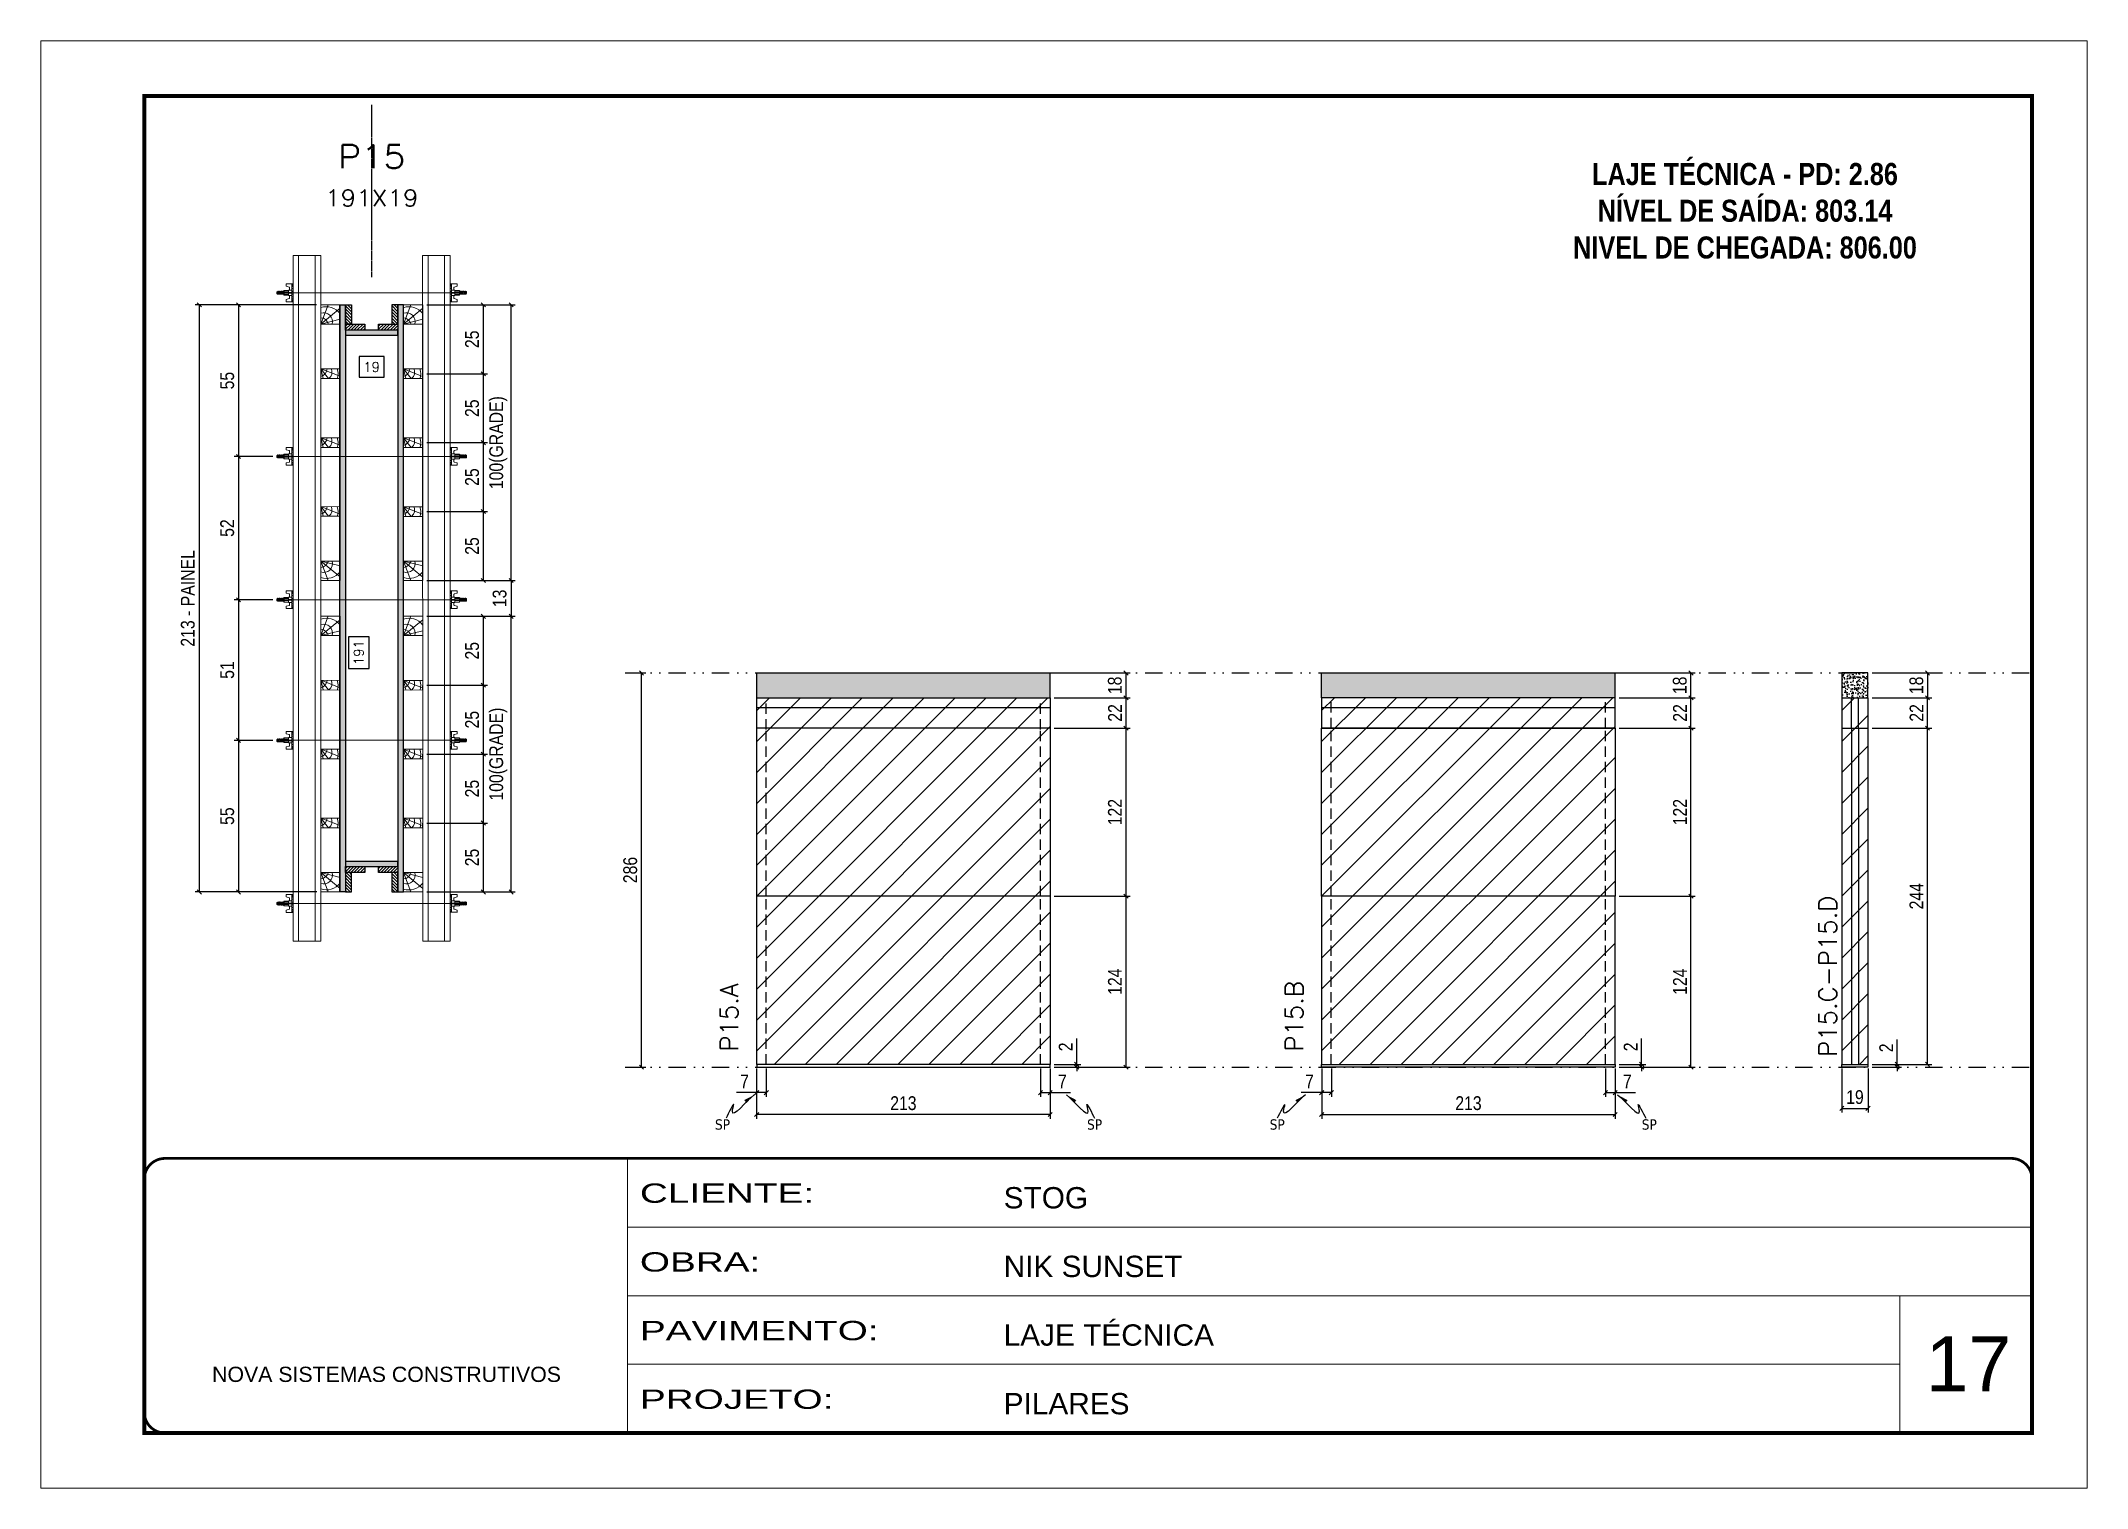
# Model space of a CAD drawing. Extents: x 808 to 7089, y -98 to 17032.
# Drawn here: x 808 to 2293, y 11388 to 12438 of the extents above; entities that cross this region are included whole.
import ezdxf
from ezdxf.enums import TextEntityAlignment as Align

# ---------------------------------------------------------------- set-up
doc = ezdxf.new("R2010")
doc.units = 0
for name, pattern in [('CONTINUO', [0]), ('DASHED', [0.75, 0.5, -0.25]), ('DIVIDE2', [0.625, 0.25, -0.125, 0, -0.125, 0, -0.125]), ('HIDDEN', [0.375, 0.25, -0.125])]:
    doc.linetypes.add(name, pattern=pattern)
for name, color, linetype, lineweight in [('CARIMBO', 255, 'Continuous', 9), ('Folhas', 255, 'Continuous', 9), ('Hachura', 251, 'Continuous', 9), ('Madeira', 126, 'Continuous', 18), ('Perfil Metálico', 224, 'Continuous', 18), ('REAPROVEITAMENTO', 251, 'Continuous', 9), ('SARRAFO DE PRESSAO', 251, 'DASHED', 9), ('Texto Seção', 7, 'Continuous', 15)]:
    doc.layers.add(name, color=color, linetype=linetype, lineweight=lineweight)
for name, color, linetype in [('CHAPA', 1, 'Continuous'), ('COTA', 241, 'Continuous'), ('Cota Seção (2x)', 241, 'Continuous'), ('NOMENCLATURA', 7, 'Continuous'), ('Nível', 160, 'Continuous'), ('Painéis', 200, 'Continuous'), ('SARR_2.2x7', 40, 'Continuous'), ('SARRAFO', 251, 'Continuous'), ('Sarrafo de Pressão', 42, 'HIDDEN'), ('texto', 7, 'Continuous'), ('Texto de Titulo', 7, 'Continuous'), ('Texto Qtd Sarr', 242, 'Continuous')]:
    doc.layers.add(name, color=color, linetype=linetype)
doc.styles.add('ARIAL', font='arial.ttf')
doc.styles.add('COTA TECNICA', font='techl___.ttf', dxfattribs={"height": 10})
doc.styles.add('COTA TECNICA 2X', font='techl___.ttf', dxfattribs={"height": 10})
doc.styles.add('COTA TECNICA-50', font='techl___.ttf', dxfattribs={"height": 10})
doc.styles.add('REGUA-120', font='ROMANS.shx', dxfattribs={"height": 15})
doc.styles.add('ROMANC', font='techb___.ttf', dxfattribs={"height": 2.5})
doc.styles.add('ROMANS', font='romans.shx')
doc.styles.get("Standard").update_dxf_attribs({"font": 'arial.ttf'})
doc.styles.add('Tecnologia', font='')
doc.styles.get('Tecnologia').set_extended_font_data('Forgotten Futurist')
doc.dimstyles.new('COTA PAINEL-50', dxfattribs={"dimtxt": 10, "dimasz": 3, "dimexe": 3, "dimexo": 3, "dimgap": 3, "dimtad": 1, "dimdec": 1, "dimzin": 12, "dimdsep": 46, "dimtxsty": 'COTA TECNICA-50', "dimblk1": 'OBLIQUE', "dimblk2": 'OBLIQUE', "dimsah": 1, "dimcen": 0.9, "dimclrd": 4, "dimclre": 4, "dimclrt": 240, "dimadec": 1, "dimazin": 3, "dimtfac": 1, "dimtdec": 1, "dimtmove": 0, "dimatfit": 3, "dimfxl": 1, "dimtolj": 1, "dimtzin": 12, "dimarcsym": 0})
doc.dimstyles.new('PAINEL', dxfattribs={"dimtxt": 10, "dimasz": 3, "dimexe": 3, "dimexo": 3, "dimgap": 3, "dimtad": 1, "dimdec": 1, "dimzin": 12, "dimdsep": 46, "dimtxsty": 'COTA TECNICA', "dimblk1": 'OBLIQUE', "dimblk2": 'OBLIQUE', "dimsah": 1, "dimcen": 0.9, "dimclrd": 4, "dimclre": 4, "dimclrt": 240, "dimadec": 1, "dimazin": 3, "dimtfac": 1, "dimtdec": 1, "dimtmove": 0, "dimatfit": 3, "dimfxl": 1, "dimtolj": 1, "dimtzin": 12, "dimarcsym": 0})
doc.dimstyles.new('SECAO PILAR', dxfattribs={"dimtxt": 10, "dimasz": 3, "dimexe": 3, "dimexo": 3, "dimgap": 3, "dimtad": 1, "dimdec": 1, "dimlfac": 0.5, "dimzin": 12, "dimdsep": 46, "dimtxsty": 'COTA TECNICA 2X', "dimblk1": 'OBLIQUE', "dimblk2": 'OBLIQUE', "dimsah": 1, "dimcen": 0.9, "dimclrd": 256, "dimclre": 256, "dimclrt": 256, "dimadec": 1, "dimazin": 3, "dimtfac": 1, "dimtdec": 1, "dimtmove": 0, "dimatfit": 3, "dimfxl": 1, "dimtolj": 1, "dimtzin": 12, "dimarcsym": 0})
doc.dimstyles.new('SECÇÃO 2', dxfattribs={"dimtxt": 7, "dimasz": 6, "dimexe": 0.18, "dimexo": 2, "dimgap": -4, "dimtad": 3, "dimdec": 1, "dimlfac": 0.5, "dimzin": 12, "dimdsep": 46, "dimtxsty": 'ROMANS', "dimblk": 'ARCHTICK', "dimcen": 0.09, "dimse1": 1, "dimse2": 1, "dimsd1": 1, "dimsd2": 1, "dimclrd": 180, "dimclre": 5, "dimclrt": 1, "dimadec": 0, "dimazin": 3, "dimtfac": 1, "dimtdec": 1, "dimtofl": 0, "dimtmove": 0, "dimatfit": 3, "dimldrblk": 'ARCHTICK', "dimfxl": 1, "dimtolj": 1, "dimtzin": 0, "dimarcsym": 0})
doc.dimstyles.get("Standard").update_dxf_attribs({"dimtxt": 0.18, "dimasz": 0.18, "dimexe": 0.18, "dimexo": 0.0625, "dimgap": 0.09, "dimtad": 0, "dimtih": 1, "dimtoh": 1, "dimdec": 4, "dimzin": 0, "dimdsep": 46, "dimtxsty": 'Standard', "dimcen": 0.09, "dimadec": 0, "dimazin": 0, "dimtfac": 1, "dimtdec": 4, "dimtofl": 0, "dimtmove": 0, "dimatfit": 3, "dimfxl": 1, "dimtolj": 1, "dimtzin": 0, "dimarcsym": 0})
pattern_1 = [(135, (-21862.1871, 21370.6943), (-1.12253202, -1.12253202), [])]

msp = doc.modelspace()

# ---------------------------------------------------------------- texts
at = {"layer": 'CARIMBO', "style": 'ARIAL'}
msp.add_text('17', height=40, dxfattribs=at).set_placement((2176.03, 11458.32))
at = {"layer": 'NOMENCLATURA', "color": 2, "insert": (2044.91, 12376.32), "char_height": 16, "attachment_point": 2, "style": 'ROMANC'}
msp.add_mtext_dynamic_manual_height_columns('\\PLAJE TÉCNICA - PD: 2.86\\PNÍVEL DE SAÍDA: 803.14\\PNIVEL DE CHEGADA: 806.00', width=328.3607, gutter_width=1, heights=[0], dxfattribs=at)
at = {"layer": 'texto', "color": 0, "char_height": 7.5, "attachment_point": 5}
for insert in [(1302.84, 11651.91), (1572.87, 11651.91), (1705.41, 11651.91), (1975.44, 11651.91)]:
    msp.add_mtext('{\\fTahoma|b0|i0|c0|p34;\\C4;SP}', dxfattribs=dict(at, insert=insert))
at = {"layer": 'Texto Seção', "char_height": 13, "width": 285.3299, "attachment_point": 7, "rotation": 90, "style": 'REGUA-120'}
for s, insert in [('P15.C-P15.D', (2111.45, 11701)), ('P15.A', (1314.15, 11704.84)), ('P15.B', (1724.19, 11704.84))]:
    msp.add_mtext(s, dxfattribs=dict(at, insert=insert))

# ---------------------------------------------------------------- blocks, each defined once
blk = doc.blocks.new('9999999999')
at = {"color": 30, "linetype": 'CONTINUO'}
for p, q in [((98564.6, 34230.2), (98564.6, 34429.4)), ((98564.6, 34379.6), (99584, 34379.6)), ((98564.6, 34329.8), (99488, 34329.8)), ((99584, 34329.8), (99488, 34329.8)), ((99488, 34329.8), (99488, 34230.2)), ((98564.6, 34280), (99488, 34280))]:
    blk.add_line(p, q, dxfattribs=at)
at = {"color": 30, "linetype": 'CONTINUO', "const_width": 2}
blk.add_lwpolyline([(99584, 34230.2), (99584, 34414.4, 0.414214), (99569, 34429.4), (98229, 34429.4, 0.414214), (98214, 34414.4), (98214, 34245.2, 0.414214), (98229, 34230.2), (99584, 34230.2)], format="xyb", dxfattribs=at)
at = {"layer": 'Folhas'}
blk.add_lwpolyline([(98139, 34190.2), (99624, 34190.2), (99624, 35240.2), (98139, 35240.2)], close=True, dxfattribs=at)
at = {"layer": 'Folhas', "color": 30, "const_width": 3}
blk.add_lwpolyline([(98214, 34230.2), (99584, 34230.2), (99584, 35200.2), (98214, 35200.2)], close=True, dxfattribs=at)
at = {"color": 7, "linetype": 'Continuous', "ltscale": 5, "style": 'ARIAL'}
for s, height, p in [('STOG', 15.48, (98837.7, 34393.1)), ('NIK SUNSET', 15.48, (98837.7, 34343.3)), ('LAJE TÉCNICA', 15.483, (98837.7, 34293.5)), ('NOVA SISTEMAS CONSTRUTIVOS', 11.059, (98263.2, 34267.2)), ('PILARES', 15.48, (98837.7, 34243.7))]:
    blk.add_text(s, height=height, dxfattribs=at).set_placement(p)
at = {"layer": 'Folhas', "color": 7, "style": 'Tecnologia', "width": 1.5}
for s, p in [('CLIENTE:', (98573.7, 34397.2)), ('OBRA:', (98573.7, 34347.3)), ('PAVIMENTO:', (98573.7, 34297.5)), ('PROJETO:', (98573.7, 34247.7))]:
    blk.add_text(s, height=14, dxfattribs=at).set_placement(p)
blk = doc.blocks.new('*D479')
at = {"layer": 'Cota Seção (2x)', "color": 180, "lineweight": -2, "transparency": 16777216}
for p, q in [((1057.2, 12209.1), (1039.2, 12209.1)), ((1039.2, 12209.1), (1039.2, 12194.1)), ((1057.2, 12194.1), (1057.2, 12209.1)), ((1039.2, 12194.1), (1057.2, 12194.1))]:
    blk.add_line(p, q, dxfattribs=at)
at = {"layer": 'Defpoints', "color": 0, "transparency": 16777216}
for p in [(1029.2, 12207.4), (1067.2, 12207.4), (1029.2, 12190.1)]:
    blk.add_point(p, dxfattribs=at)
at = {"layer": 'Cota Seção (2x)', "color": 1, "transparency": 16777216, "insert": (1048.2, 12201.6), "char_height": 7, "attachment_point": 5, "style": 'ROMANS'}
blk.add_mtext('\\A1;19', dxfattribs=at)
blk = doc.blocks.new('_ArchTick')
at = {"color": 0, "linetype": 'ByBlock', "const_width": 0.15}
blk.add_lwpolyline([(-0.5, -0.5), (0.5, 0.5)], dxfattribs=at)
blk = doc.blocks.new('*D480')
at = {"layer": 'Cota Seção (2x)', "color": 180, "lineweight": -2, "transparency": 16777216}
for p, q in [((1046.3, 12005.9), (1031.3, 12005.9)), ((1031.3, 12005.9), (1031.3, 11982.9)), ((1046.3, 11982.9), (1046.3, 12005.9)), ((1031.3, 11982.9), (1046.3, 11982.9))]:
    blk.add_line(p, q, dxfattribs=at)
at = {"layer": 'Defpoints', "color": 0, "transparency": 16777216}
for p in [(1029.2, 12224.7), (1029.2, 11842.7), (1050.3, 11842.7)]:
    blk.add_point(p, dxfattribs=at)
at = {"layer": 'Cota Seção (2x)', "color": 1, "transparency": 16777216, "insert": (1038.8, 11994.4), "char_height": 7, "attachment_point": 5, "rotation": 90, "style": 'ROMANS'}
blk.add_mtext('\\A1;191', dxfattribs=at)
blk = doc.blocks.new('_Oblique')
at = {"color": 0, "linetype": 'ByBlock', "lineweight": -2}
blk.add_line((-0.5, -0.5), (0.5, 0.5), dxfattribs=at)
blk = doc.blocks.new('*D481')
at = {"layer": 'Cota Seção (2x)', "lineweight": -2, "transparency": 16777216}
for p, q in [((1008.2, 12246.7), (920.1, 12246.7)), ((923.1, 12246.7), (923.1, 11820.7)), ((1008.3, 11820.7), (920.1, 11820.7))]:
    blk.add_line(p, q, dxfattribs=at)
at = {"layer": 'Defpoints', "color": 0, "transparency": 16777216}
for p in [(1011.2, 12246.7), (923.1, 11820.7), (1011.3, 11820.7)]:
    blk.add_point(p, dxfattribs=at)
at = {"layer": 'Cota Seção (2x)', "lineweight": -2, "transparency": 16777216, "xscale": 3, "yscale": 3, "zscale": 3}
for p, rotation in [((923.1, 12246.7), 90), ((923.1, 11820.7), 270)]:
    blk.add_blockref('_Oblique', p, dxfattribs=dict(at, rotation=rotation))
at = {"layer": 'Cota Seção (2x)', "transparency": 16777216, "insert": (914.8, 12033.7), "char_height": 10, "attachment_point": 5, "rotation": 90, "style": 'COTA TECNICA 2X'}
blk.add_mtext('\\A1;213 - PAINEL', dxfattribs=at)
blk = doc.blocks.new('*D482')
at = {"layer": 'Cota Seção (2x)', "lineweight": -2, "transparency": 16777216}
for p, q in [((1008.2, 12246.7), (948.5, 12246.7)), ((951.5, 12246.7), (951.5, 12136.7)), ((976.5, 12136.7), (948.5, 12136.7))]:
    blk.add_line(p, q, dxfattribs=at)
at = {"layer": 'Defpoints', "color": 0, "transparency": 16777216}
for p in [(1011.2, 12246.7), (951.5, 12136.7), (979.5, 12136.7)]:
    blk.add_point(p, dxfattribs=at)
at = {"layer": 'Cota Seção (2x)', "lineweight": -2, "transparency": 16777216, "xscale": 3, "yscale": 3, "zscale": 3}
for p, rotation in [((951.5, 12246.7), 90), ((951.5, 12136.7), 270)]:
    blk.add_blockref('_Oblique', p, dxfattribs=dict(at, rotation=rotation))
at = {"layer": 'Cota Seção (2x)', "transparency": 16777216, "insert": (943.4, 12191.7), "char_height": 10, "attachment_point": 5, "rotation": 90, "style": 'COTA TECNICA 2X'}
blk.add_mtext('\\A1;55', dxfattribs=at)
blk = doc.blocks.new('*D483')
at = {"layer": 'Cota Seção (2x)', "lineweight": -2, "transparency": 16777216}
for p, q in [((976.5, 11930.7), (948.5, 11930.7)), ((951.5, 11930.7), (951.5, 11820.7)), ((1008.2, 11820.7), (948.5, 11820.7))]:
    blk.add_line(p, q, dxfattribs=at)
at = {"layer": 'Defpoints', "color": 0, "transparency": 16777216}
for p in [(979.5, 11930.7), (951.5, 11820.7), (1011.2, 11820.7)]:
    blk.add_point(p, dxfattribs=at)
at = {"layer": 'Cota Seção (2x)', "lineweight": -2, "transparency": 16777216, "xscale": 3, "yscale": 3, "zscale": 3}
for p, rotation in [((951.5, 11930.7), 90), ((951.5, 11820.7), 270)]:
    blk.add_blockref('_Oblique', p, dxfattribs=dict(at, rotation=rotation))
at = {"layer": 'Cota Seção (2x)', "transparency": 16777216, "insert": (943.4, 11875.7), "char_height": 10, "attachment_point": 5, "rotation": 90, "style": 'COTA TECNICA 2X'}
blk.add_mtext('\\A1;55', dxfattribs=at)
blk = doc.blocks.new('titulo1')
at = {"layer": 'Defpoints', "color": 252, "linetype": 'HIDDEN', "ltscale": 2}
blk.add_line((0, 0), (0, 125), dxfattribs=at)
at = {"layer": 'Defpoints', "style": 'ROMANS', "oblique": 15}
blk.add_attdef('FOLHA', text='', height=10, dxfattribs=at).set_placement((0, 15.6), align=Align.MIDDLE_CENTER)
at = {"layer": 'Texto Qtd Sarr', "color": 3, "style": 'ROMANS', "oblique": 15}
for tag, height, p in [('TITULO', 17, (0, 71.4)), ('SEÇÃO', 12, (0, 41.5))]:
    blk.add_attdef(tag, text='', height=height, dxfattribs=at).set_placement(p, align=Align.MIDDLE_CENTER)
blk = doc.blocks.new('C')
at = {"layer": 'Hachura', "color": 0}
for p, q in [((0, 3.22), (0, -3.22)), ((0.45, 3.22), (0, 3.22)), ((0.46, 3.16), (0, 3.16)), ((0.46, 3.05), (0, 3.05)), ((0.46, 2.88), (0, 2.88)), ((0, 2.75), (0, -1.16)), ((0.46, 2.65), (0, 2.65)), ((0.46, 2.23), (0, 2.23)), ((0.46, 1.51), (0, 1.51)), ((0.39, 0.49), (0.17, 0.49)), ((0.45, -3.23), (0.45, 3.22)), ((0.45, 3.22), (2.58, 3.22)), ((1.74, 0.97), (0.45, 0.97)), ((1.45, 0.1), (0.45, 0.1)), ((1.35, 1.94), (1.35, 0.96)), ((2.58, 2.39), (1.47, 2.09)), ((1.74, -0.97), (1.74, 0.97)), ((1.74, 0.97), (1.74, 0.84)), ((1.74, 0.97), (1.74, 0.84)), ((1.74, 0.84), (3.35, 0.84)), ((3.35, 0.45), (1.74, 0.45)), ((2.58, 3.22), (2.58, 2.39)), ((3.32, 0.84), (3.32, -0.84)), ((3.35, 0.84), (3.35, -0.84)), ((3.68, 0.45), (3.35, 0.45)), ((3.84, -0.52), (3.35, 0.45)), ((3.35, 0.06), (3.67, -0.57)), ((3.68, 0.45), (4.16, -0.52)), ((3.72, 0.5), (4.25, -0.57)), ((4.37, -0.55), (3.83, 0.53)), ((4.15, 0.45), (3.93, 0.45)), ((4.42, -0.52), (3.93, 0.45)), ((4.15, 0.45), (4.26, 0.45)), ((4.26, 0.45), (4.74, -0.52)), ((4.3, 0.5), (4.83, -0.57)), ((4.95, -0.55), (4.41, 0.53)), ((4.51, 0.45), (4.84, 0.45)), ((5, -0.52), (4.51, 0.45)), ((4.84, 0.45), (5.32, -0.52)), ((4.88, 0.5), (5.41, -0.57)), ((5.53, -0.55), (4.99, 0.53)), ((5.58, -0.52), (5.09, 0.45)), ((5.42, 0.45), (5.09, 0.45)), ((5.58, -0.52), (5.09, 0.45)), ((5.42, 0.45), (5.74, -0.19)), ((5.46, 0.5), (5.74, -0.07)), ((5.74, 0.19), (5.57, 0.53)), ((5.74, 0.32), (5.68, 0.45)), ((5.68, 0.45), (5.74, 0.45)), ((5.74, 0.45), (5.9, 0.29)), ((5.74, 0.45), (5.74, -0.52)), ((5.9, -0.36), (5.9, 0.29)), ((0.45, 0), (0, 0)), ((0.46, -1.52), (0, -1.52)), ((0.46, -2.23), (0, -2.23)), ((0.46, -2.65), (0, -2.65)), ((0.46, -2.88), (0, -2.88)), ((0.46, -3.05), (0, -3.05)), ((0.46, -3.16), (0, -3.16)), ((0, -3.22), (2.57, -3.22)), ((0.08, -0.48), (0.29, -0.48)), ((0.29, -0.48), (0.4, -0.48)), ((0.45, 0), (0.45, -0.97)), ((0.45, -0.16), (1.45, -0.16)), ((0.45, -0.65), (0.45, -0.32)), ((0.45, -3.23), (0.45, -0.65)), ((0.45, -0.97), (1.74, -0.97)), ((1.35, -1.94), (1.35, -0.97)), ((2.58, -2.39), (1.47, -2.1)), ((3.35, -0.32), (1.74, -0.32)), ((3.35, -0.84), (1.74, -0.84)), ((2.58, -3.23), (2.58, -2.39)), ((3.35, -0.07), (3.58, -0.52)), ((3.35, -0.52), (3.58, -0.52)), ((3.84, -0.52), (4.16, -0.52)), ((4.42, -0.52), (4.74, -0.52)), ((4.63, -0.52), (4.74, -0.52)), ((5, -0.52), (5.32, -0.52)), ((5.58, -0.52), (5.74, -0.52)), ((5.74, -0.52), (5.9, -0.36)), ((5.74, -0.52), (5.74, -0.52))]:
    blk.add_line(p, q, dxfattribs=at)
for centre, radius, start, end in [((1.52, 1.94), 0.161, 104.74356, 180), ((1.44, -0.03), 0.129, 272.69497, 87.30503), ((3.81, 0.39), 0.143, 25.56881, 154.43119), ((4.39, 0.39), 0.143, 25.56881, 154.43119), ((4.97, 0.39), 0.143, 25.56881, 154.43119), ((5.55, 0.39), 0.143, 25.56881, 154.43119), ((0.17, -0.37), 0.174, 221.74404, 317.85924), ((1.52, -1.94), 0.161, 180, 255.25644), ((3.71, -0.4), 0.174, 222.14076, 318.25596), ((4.29, -0.4), 0.174, 222.14076, 318.25596), ((4.87, -0.4), 0.174, 222.14076, 318.25596), ((5.45, -0.4), 0.174, 222.14076, 318.25596), ((5.61, -0.4), 0.174, 317.85924, 318.25596)]:
    blk.add_arc(centre, radius, start, end, dxfattribs=at)
blk = doc.blocks.new('*D506')
at = {"layer": 'Cota Seção (2x)', "lineweight": -2, "transparency": 16777216}
for p, q in [((976.5, 12032.7), (948.5, 12032.7)), ((951.5, 12032.7), (951.5, 11930.7)), ((976.5, 11930.7), (948.5, 11930.7))]:
    blk.add_line(p, q, dxfattribs=at)
at = {"layer": 'Defpoints', "color": 0, "transparency": 16777216}
for p in [(979.5, 12032.7), (951.5, 11930.7), (979.5, 11930.7)]:
    blk.add_point(p, dxfattribs=at)
at = {"layer": 'Cota Seção (2x)', "lineweight": -2, "transparency": 16777216, "xscale": 3, "yscale": 3, "zscale": 3}
for p, rotation in [((951.5, 12032.7), 90), ((951.5, 11930.7), 270)]:
    blk.add_blockref('_Oblique', p, dxfattribs=dict(at, rotation=rotation))
at = {"layer": 'Cota Seção (2x)', "transparency": 16777216, "insert": (943.4, 11981.7), "char_height": 10, "attachment_point": 5, "rotation": 90, "style": 'COTA TECNICA 2X'}
blk.add_mtext('\\A1;51', dxfattribs=at)
blk = doc.blocks.new('*D507')
at = {"layer": 'Cota Seção (2x)', "lineweight": -2, "transparency": 16777216}
for p, q in [((976.5, 12136.7), (948.5, 12136.7)), ((951.5, 12136.7), (951.5, 12032.7)), ((976.5, 12032.7), (948.5, 12032.7))]:
    blk.add_line(p, q, dxfattribs=at)
at = {"layer": 'Defpoints', "color": 0, "transparency": 16777216}
for p in [(979.5, 12136.7), (951.5, 12032.7), (979.5, 12032.7)]:
    blk.add_point(p, dxfattribs=at)
at = {"layer": 'Cota Seção (2x)', "lineweight": -2, "transparency": 16777216, "xscale": 3, "yscale": 3, "zscale": 3}
for p, rotation in [((951.5, 12136.7), 90), ((951.5, 12032.7), 270)]:
    blk.add_blockref('_Oblique', p, dxfattribs=dict(at, rotation=rotation))
at = {"layer": 'Cota Seção (2x)', "transparency": 16777216, "insert": (943.4, 12084.7), "char_height": 10, "attachment_point": 5, "rotation": 90, "style": 'COTA TECNICA 2X'}
blk.add_mtext('\\A1;52', dxfattribs=at)
blk = doc.blocks.new('PONTALETE')
at = {"layer": 'Madeira'}
for q in [(2.71, 7), (7, 5.76), (7, 1.74)]:
    blk.add_line((0, 0), q, dxfattribs=at)
blk.add_lwpolyline([(0, 0), (7, 0), (7, 7), (0, 7)], close=True, dxfattribs=at)
for centre, radius, start, end in [((2.04, 0.06), 6.23, 37.28179, 109.09128), ((1.09, 0.9), 3.19, 343.60304, 109.98471), ((-0.21, -0.78), 3.09, 14.63219, 86.0383)]:
    blk.add_arc(centre, radius, start, end, dxfattribs=at)
blk = doc.blocks.new('MEIO PONTALETE')
at = {"layer": 'Madeira'}
for q in [(2.71, 7), (3.5, 2.88), (3.5, 0.87)]:
    blk.add_line((0, 0), q, dxfattribs=at)
blk.add_lwpolyline([(0, 0), (3.5, 0), (3.5, 7), (0, 7)], close=True, dxfattribs=at)
for centre, radius, start, end in [((2.04, 0.06), 6.23, 76.44987, 109.09128), ((1.09, 0.9), 3.19, 40.90626, 109.98471), ((-0.21, -0.78), 3.09, 14.63219, 86.0383)]:
    blk.add_arc(centre, radius, start, end, dxfattribs=at)
blk = doc.blocks.new('*D484')
at = {"layer": 'Cota Seção (2x)', "lineweight": -2, "transparency": 16777216}
for p, q in [((1088.2, 12020.7), (1132.2, 12020.7)), ((1129.2, 12020.7), (1129.2, 11970.7)), ((1088.2, 11970.7), (1132.2, 11970.7))]:
    blk.add_line(p, q, dxfattribs=at)
at = {"layer": 'Defpoints', "color": 0, "transparency": 16777216}
for p in [(1085.2, 12020.7), (1085.2, 11970.7), (1129.2, 11970.7)]:
    blk.add_point(p, dxfattribs=at)
at = {"layer": 'Cota Seção (2x)', "lineweight": -2, "transparency": 16777216, "xscale": 3, "yscale": 3, "zscale": 3}
for p, rotation in [((1129.2, 12020.7), 90), ((1129.2, 11970.7), 270)]:
    blk.add_blockref('_Oblique', p, dxfattribs=dict(at, rotation=rotation))
at = {"layer": 'Cota Seção (2x)', "transparency": 16777216, "insert": (1121.1, 11995.7), "char_height": 10, "attachment_point": 5, "rotation": 90, "style": 'COTA TECNICA 2X'}
blk.add_mtext('\\A1;25', dxfattribs=at)
blk = doc.blocks.new('*D485')
at = {"layer": 'Cota Seção (2x)', "lineweight": -2, "transparency": 16777216}
for p, q in [((1088.2, 12020.7), (1152.4, 12020.7)), ((1149.4, 11820.7), (1149.4, 12020.7)), ((1088.2, 11820.7), (1152.4, 11820.7))]:
    blk.add_line(p, q, dxfattribs=at)
at = {"layer": 'Defpoints', "color": 0, "transparency": 16777216}
for p in [(1085.2, 12020.7), (1149.4, 12020.7), (1085.2, 11820.7)]:
    blk.add_point(p, dxfattribs=at)
at = {"layer": 'Cota Seção (2x)', "lineweight": -2, "transparency": 16777216, "xscale": 3, "yscale": 3, "zscale": 3}
for p, rotation in [((1149.4, 12020.7), 90), ((1149.4, 11820.7), 270)]:
    blk.add_blockref('_Oblique', p, dxfattribs=dict(at, rotation=rotation))
at = {"layer": 'Cota Seção (2x)', "transparency": 16777216, "insert": (1140.1, 11920.7), "char_height": 10, "attachment_point": 5, "rotation": 90, "style": 'COTA TECNICA 2X'}
blk.add_mtext('\\A1;100(GRADE)', dxfattribs=at)
blk = doc.blocks.new('*D508')
at = {"layer": 'Cota Seção (2x)', "lineweight": -2, "transparency": 16777216}
for p, q in [((1088.2, 11970.7), (1132.2, 11970.7)), ((1129.2, 11970.7), (1129.2, 11920.7)), ((1088.2, 11920.7), (1132.2, 11920.7))]:
    blk.add_line(p, q, dxfattribs=at)
at = {"layer": 'Defpoints', "color": 0, "transparency": 16777216}
for p in [(1085.2, 11970.7), (1085.2, 11920.7), (1129.2, 11920.7)]:
    blk.add_point(p, dxfattribs=at)
at = {"layer": 'Cota Seção (2x)', "lineweight": -2, "transparency": 16777216, "xscale": 3, "yscale": 3, "zscale": 3}
for p, rotation in [((1129.2, 11970.7), 90), ((1129.2, 11920.7), 270)]:
    blk.add_blockref('_Oblique', p, dxfattribs=dict(at, rotation=rotation))
at = {"layer": 'Cota Seção (2x)', "transparency": 16777216, "insert": (1121.1, 11945.7), "char_height": 10, "attachment_point": 5, "rotation": 90, "style": 'COTA TECNICA 2X'}
blk.add_mtext('\\A1;25', dxfattribs=at)
blk = doc.blocks.new('*D509')
at = {"layer": 'Cota Seção (2x)', "lineweight": -2, "transparency": 16777216}
for p, q in [((1088.2, 11920.7), (1132.2, 11920.7)), ((1129.2, 11920.7), (1129.2, 11870.7)), ((1088.2, 11870.7), (1132.2, 11870.7))]:
    blk.add_line(p, q, dxfattribs=at)
at = {"layer": 'Defpoints', "color": 0, "transparency": 16777216}
for p in [(1085.2, 11920.7), (1085.2, 11870.7), (1129.2, 11870.7)]:
    blk.add_point(p, dxfattribs=at)
at = {"layer": 'Cota Seção (2x)', "lineweight": -2, "transparency": 16777216, "xscale": 3, "yscale": 3, "zscale": 3}
for p, rotation in [((1129.2, 11920.7), 90), ((1129.2, 11870.7), 270)]:
    blk.add_blockref('_Oblique', p, dxfattribs=dict(at, rotation=rotation))
at = {"layer": 'Cota Seção (2x)', "transparency": 16777216, "insert": (1121.1, 11895.7), "char_height": 10, "attachment_point": 5, "rotation": 90, "style": 'COTA TECNICA 2X'}
blk.add_mtext('\\A1;25', dxfattribs=at)
blk = doc.blocks.new('*D510')
at = {"layer": 'Cota Seção (2x)', "lineweight": -2, "transparency": 16777216}
for p, q in [((1088.2, 11870.7), (1132.2, 11870.7)), ((1129.2, 11870.7), (1129.2, 11820.7)), ((1088.2, 11820.7), (1132.2, 11820.7))]:
    blk.add_line(p, q, dxfattribs=at)
at = {"layer": 'Defpoints', "color": 0, "transparency": 16777216}
for p in [(1085.2, 11870.7), (1085.2, 11820.7), (1129.2, 11820.7)]:
    blk.add_point(p, dxfattribs=at)
at = {"layer": 'Cota Seção (2x)', "lineweight": -2, "transparency": 16777216, "xscale": 3, "yscale": 3, "zscale": 3}
for p, rotation in [((1129.2, 11870.7), 90), ((1129.2, 11820.7), 270)]:
    blk.add_blockref('_Oblique', p, dxfattribs=dict(at, rotation=rotation))
at = {"layer": 'Cota Seção (2x)', "transparency": 16777216, "insert": (1121.1, 11845.7), "char_height": 10, "attachment_point": 5, "rotation": 90, "style": 'COTA TECNICA 2X'}
blk.add_mtext('\\A1;25', dxfattribs=at)
blk = doc.blocks.new('*D486')
at = {"layer": 'Cota Seção (2x)', "lineweight": -2, "transparency": 16777216}
for p, q in [((1088.2, 12246.7), (1132.2, 12246.7)), ((1129.2, 12246.7), (1129.2, 12196.7)), ((1088.2, 12196.7), (1132.2, 12196.7))]:
    blk.add_line(p, q, dxfattribs=at)
at = {"layer": 'Defpoints', "color": 0, "transparency": 16777216}
for p in [(1085.2, 12246.7), (1085.2, 12196.7), (1129.2, 12196.7)]:
    blk.add_point(p, dxfattribs=at)
at = {"layer": 'Cota Seção (2x)', "lineweight": -2, "transparency": 16777216, "xscale": 3, "yscale": 3, "zscale": 3}
for p, rotation in [((1129.2, 12246.7), 90), ((1129.2, 12196.7), 270)]:
    blk.add_blockref('_Oblique', p, dxfattribs=dict(at, rotation=rotation))
at = {"layer": 'Cota Seção (2x)', "transparency": 16777216, "insert": (1121.1, 12221.7), "char_height": 10, "attachment_point": 5, "rotation": 90, "style": 'COTA TECNICA 2X'}
blk.add_mtext('\\A1;25', dxfattribs=at)
blk = doc.blocks.new('*D487')
at = {"layer": 'Cota Seção (2x)', "lineweight": -2, "transparency": 16777216}
for p, q in [((1088.2, 12246.7), (1152.4, 12246.7)), ((1149.4, 12046.7), (1149.4, 12246.7)), ((1088.2, 12046.7), (1152.4, 12046.7))]:
    blk.add_line(p, q, dxfattribs=at)
at = {"layer": 'Defpoints', "color": 0, "transparency": 16777216}
for p in [(1085.2, 12246.7), (1149.4, 12246.7), (1085.2, 12046.7)]:
    blk.add_point(p, dxfattribs=at)
at = {"layer": 'Cota Seção (2x)', "lineweight": -2, "transparency": 16777216, "xscale": 3, "yscale": 3, "zscale": 3}
for p, rotation in [((1149.4, 12246.7), 90), ((1149.4, 12046.7), 270)]:
    blk.add_blockref('_Oblique', p, dxfattribs=dict(at, rotation=rotation))
at = {"layer": 'Cota Seção (2x)', "transparency": 16777216, "insert": (1140.1, 12146.7), "char_height": 10, "attachment_point": 5, "rotation": 90, "style": 'COTA TECNICA 2X'}
blk.add_mtext('\\A1;100(GRADE)', dxfattribs=at)
blk = doc.blocks.new('*D511')
at = {"layer": 'Cota Seção (2x)', "lineweight": -2, "transparency": 16777216}
for p, q in [((1088.2, 12196.7), (1132.2, 12196.7)), ((1129.2, 12196.7), (1129.2, 12146.7)), ((1088.2, 12146.7), (1132.2, 12146.7))]:
    blk.add_line(p, q, dxfattribs=at)
at = {"layer": 'Defpoints', "color": 0, "transparency": 16777216}
for p in [(1085.2, 12196.7), (1085.2, 12146.7), (1129.2, 12146.7)]:
    blk.add_point(p, dxfattribs=at)
at = {"layer": 'Cota Seção (2x)', "lineweight": -2, "transparency": 16777216, "xscale": 3, "yscale": 3, "zscale": 3}
for p, rotation in [((1129.2, 12196.7), 90), ((1129.2, 12146.7), 270)]:
    blk.add_blockref('_Oblique', p, dxfattribs=dict(at, rotation=rotation))
at = {"layer": 'Cota Seção (2x)', "transparency": 16777216, "insert": (1121.1, 12171.7), "char_height": 10, "attachment_point": 5, "rotation": 90, "style": 'COTA TECNICA 2X'}
blk.add_mtext('\\A1;25', dxfattribs=at)
blk = doc.blocks.new('*D512')
at = {"layer": 'Cota Seção (2x)', "lineweight": -2, "transparency": 16777216}
for p, q in [((1088.2, 12146.7), (1132.2, 12146.7)), ((1129.2, 12146.7), (1129.2, 12096.7)), ((1088.2, 12096.7), (1132.2, 12096.7))]:
    blk.add_line(p, q, dxfattribs=at)
at = {"layer": 'Defpoints', "color": 0, "transparency": 16777216}
for p in [(1085.2, 12146.7), (1085.2, 12096.7), (1129.2, 12096.7)]:
    blk.add_point(p, dxfattribs=at)
at = {"layer": 'Cota Seção (2x)', "lineweight": -2, "transparency": 16777216, "xscale": 3, "yscale": 3, "zscale": 3}
for p, rotation in [((1129.2, 12146.7), 90), ((1129.2, 12096.7), 270)]:
    blk.add_blockref('_Oblique', p, dxfattribs=dict(at, rotation=rotation))
at = {"layer": 'Cota Seção (2x)', "transparency": 16777216, "insert": (1121.1, 12121.7), "char_height": 10, "attachment_point": 5, "rotation": 90, "style": 'COTA TECNICA 2X'}
blk.add_mtext('\\A1;25', dxfattribs=at)
blk = doc.blocks.new('*D513')
at = {"layer": 'Cota Seção (2x)', "lineweight": -2, "transparency": 16777216}
for p, q in [((1088.2, 12096.7), (1132.2, 12096.7)), ((1129.2, 12096.7), (1129.2, 12046.7)), ((1088.2, 12046.7), (1132.2, 12046.7))]:
    blk.add_line(p, q, dxfattribs=at)
at = {"layer": 'Defpoints', "color": 0, "transparency": 16777216}
for p in [(1085.2, 12096.7), (1085.2, 12046.7), (1129.2, 12046.7)]:
    blk.add_point(p, dxfattribs=at)
at = {"layer": 'Cota Seção (2x)', "lineweight": -2, "transparency": 16777216, "xscale": 3, "yscale": 3, "zscale": 3}
for p, rotation in [((1129.2, 12096.7), 90), ((1129.2, 12046.7), 270)]:
    blk.add_blockref('_Oblique', p, dxfattribs=dict(at, rotation=rotation))
at = {"layer": 'Cota Seção (2x)', "transparency": 16777216, "insert": (1121.1, 12071.7), "char_height": 10, "attachment_point": 5, "rotation": 90, "style": 'COTA TECNICA 2X'}
blk.add_mtext('\\A1;25', dxfattribs=at)
blk = doc.blocks.new('*D514')
at = {"layer": 'Cota Seção (2x)', "lineweight": -2, "transparency": 16777216}
for p, q in [((1088.2, 12046.7), (1152.4, 12046.7)), ((1149.4, 12046.7), (1149.4, 12020.7)), ((1088.2, 12020.7), (1152.4, 12020.7))]:
    blk.add_line(p, q, dxfattribs=at)
at = {"layer": 'Defpoints', "color": 0, "transparency": 16777216}
for p in [(1085.2, 12046.7), (1085.2, 12020.7), (1149.4, 12020.7)]:
    blk.add_point(p, dxfattribs=at)
at = {"layer": 'Cota Seção (2x)', "lineweight": -2, "transparency": 16777216, "xscale": 3, "yscale": 3, "zscale": 3}
for p, rotation in [((1149.4, 12046.7), 90), ((1149.4, 12020.7), 270)]:
    blk.add_blockref('_Oblique', p, dxfattribs=dict(at, rotation=rotation))
at = {"layer": 'Cota Seção (2x)', "transparency": 16777216, "insert": (1141.1, 12033.7), "char_height": 10, "attachment_point": 5, "rotation": 90, "style": 'COTA TECNICA 2X'}
blk.add_mtext('\\A1;13', dxfattribs=at)
blk = doc.blocks.new('*D515')
at = {"layer": 'COTA', "color": 4, "lineweight": -2, "transparency": 16777216}
for p, q in [((1235.2, 11979.6), (1247.1, 11979.6)), ((1244.1, 11693.6), (1244.1, 11979.6)), ((1235.2, 11693.6), (1247.1, 11693.6))]:
    blk.add_line(p, q, dxfattribs=at)
at = {"layer": 'Defpoints', "color": 0, "transparency": 16777216}
for p in [(1232.2, 11979.6), (1244.1, 11979.6), (1232.2, 11693.6)]:
    blk.add_point(p, dxfattribs=at)
at = {"layer": 'COTA', "color": 4, "lineweight": -2, "transparency": 16777216, "xscale": 3, "yscale": 3, "zscale": 3}
for p, rotation in [((1244.1, 11979.6), 90), ((1244.1, 11693.6), 270)]:
    blk.add_blockref('_Oblique', p, dxfattribs=dict(at, rotation=rotation))
at = {"layer": 'COTA', "color": 240, "transparency": 16777216, "insert": (1235.9, 11836.6), "char_height": 10, "attachment_point": 5, "rotation": 90, "style": 'COTA TECNICA-50'}
blk.add_mtext('\\A1;286', dxfattribs=at)
blk = doc.blocks.new('*D488')
at = {"layer": 'COTA', "color": 4, "lineweight": -2, "transparency": 16777216}
for p, q in [((1327.6, 11692.6), (1327.6, 11656.2)), ((1540.6, 11692.6), (1540.6, 11656.2)), ((1540.6, 11659.2), (1327.6, 11659.2))]:
    blk.add_line(p, q, dxfattribs=at)
at = {"layer": 'Defpoints', "color": 0, "transparency": 16777216}
for p in [(1327.6, 11695.6), (1540.6, 11695.6), (1327.6, 11659.2)]:
    blk.add_point(p, dxfattribs=at)
at = {"layer": 'COTA', "color": 4, "lineweight": -2, "transparency": 16777216, "xscale": 3, "yscale": 3, "zscale": 3, "rotation": 180}
blk.add_blockref('_Oblique', (1327.6, 11659.2), dxfattribs=at)
at = {"layer": 'COTA', "color": 4, "lineweight": -2, "transparency": 16777216, "xscale": 3, "yscale": 3, "zscale": 3}
blk.add_blockref('_Oblique', (1540.6, 11659.2), dxfattribs=at)
at = {"layer": 'COTA', "color": 240, "transparency": 16777216, "insert": (1434.1, 11667.4), "char_height": 10, "attachment_point": 5, "style": 'COTA TECNICA'}
blk.add_mtext('\\A1;213', dxfattribs=at)
blk = doc.blocks.new('*D489')
at = {"layer": 'COTA', "color": 4, "lineweight": -2, "transparency": 16777216}
for p, q in [((1533.6, 11692.6), (1533.6, 11672.1)), ((1540.6, 11690.6), (1540.6, 11672.1)), ((1533.6, 11675.1), (1540.6, 11675.1)), ((1540.6, 11675.1), (1555.4, 11675.1))]:
    blk.add_line(p, q, dxfattribs=at)
at = {"layer": 'Defpoints', "color": 0, "transparency": 16777216}
for p in [(1533.6, 11695.6), (1540.6, 11693.6), (1540.6, 11675.1)]:
    blk.add_point(p, dxfattribs=at)
at = {"layer": 'COTA', "color": 4, "lineweight": -2, "transparency": 16777216, "xscale": 3, "yscale": 3, "zscale": 3, "rotation": 180}
blk.add_blockref('_Oblique', (1533.6, 11675.1), dxfattribs=at)
at = {"layer": 'COTA', "color": 4, "lineweight": -2, "transparency": 16777216, "xscale": 3, "yscale": 3, "zscale": 3}
blk.add_blockref('_Oblique', (1540.6, 11675.1), dxfattribs=at)
at = {"layer": 'COTA', "color": 240, "transparency": 16777216, "insert": (1549.5, 11683.2), "char_height": 10, "attachment_point": 5, "style": 'COTA TECNICA-50'}
blk.add_mtext('\\A1;7', dxfattribs=at)
blk = doc.blocks.new('*D490')
at = {"layer": 'COTA', "color": 4, "lineweight": -2, "transparency": 16777216}
for p, q in [((1327.6, 11690.6), (1327.6, 11672.1)), ((1334.6, 11692.6), (1334.6, 11672.1)), ((1327.6, 11675.1), (1312.9, 11675.1)), ((1334.6, 11675.1), (1327.6, 11675.1))]:
    blk.add_line(p, q, dxfattribs=at)
at = {"layer": 'Defpoints', "color": 0, "transparency": 16777216}
for p in [(1327.6, 11693.6), (1334.6, 11695.6), (1327.6, 11675.1)]:
    blk.add_point(p, dxfattribs=at)
at = {"layer": 'COTA', "color": 4, "lineweight": -2, "transparency": 16777216, "xscale": 3, "yscale": 3, "zscale": 3, "rotation": 180}
blk.add_blockref('_Oblique', (1327.6, 11675.1), dxfattribs=at)
at = {"layer": 'COTA', "color": 4, "lineweight": -2, "transparency": 16777216, "xscale": 3, "yscale": 3, "zscale": 3}
blk.add_blockref('_Oblique', (1334.6, 11675.1), dxfattribs=at)
at = {"layer": 'COTA', "color": 240, "transparency": 16777216, "insert": (1318.8, 11683.2), "char_height": 10, "attachment_point": 5, "style": 'COTA TECNICA-50'}
blk.add_mtext('\\A1;7', dxfattribs=at)
blk = doc.blocks.new('*D491')
at = {"layer": 'COTA', "color": 4, "linetype": 'ByBlock', "lineweight": -2, "transparency": 16777216}
for p, q in [((1543.6, 11817.6), (1598.7, 11817.6)), ((1595.7, 11693.6), (1595.7, 11817.6)), ((1543.6, 11693.6), (1598.7, 11693.6))]:
    blk.add_line(p, q, dxfattribs=at)
at = {"layer": 'Defpoints', "color": 0, "linetype": 'ByBlock', "transparency": 16777216}
for p in [(1540.6, 11817.6), (1595.7, 11817.6), (1540.6, 11693.6)]:
    blk.add_point(p, dxfattribs=at)
at = {"layer": 'COTA', "color": 4, "linetype": 'ByBlock', "lineweight": -2, "transparency": 16777216, "xscale": 3, "yscale": 3, "zscale": 3}
for p, rotation in [((1595.7, 11817.6), 90), ((1595.7, 11693.6), 270)]:
    blk.add_blockref('_Oblique', p, dxfattribs=dict(at, rotation=rotation))
at = {"layer": 'COTA', "color": 240, "linetype": 'ByBlock', "transparency": 16777216, "insert": (1587.6, 11755.6), "char_height": 10, "attachment_point": 5, "rotation": 90, "style": 'COTA TECNICA'}
blk.add_mtext('\\A1;124', dxfattribs=at)
blk = doc.blocks.new('*D492')
at = {"layer": 'COTA', "color": 4, "lineweight": -2, "transparency": 16777216}
for p, q in [((1559.9, 11695.6), (1559.9, 11714.4)), ((1543.6, 11695.6), (1562.9, 11695.6)), ((1543.6, 11693.6), (1562.9, 11693.6)), ((1559.9, 11693.6), (1559.9, 11695.6)), ((1559.9, 11693.6), (1559.9, 11690.6))]:
    blk.add_line(p, q, dxfattribs=at)
at = {"layer": 'Defpoints', "color": 0, "transparency": 16777216}
for p in [(1540.6, 11695.6), (1540.6, 11693.6), (1559.9, 11693.6)]:
    blk.add_point(p, dxfattribs=at)
at = {"layer": 'COTA', "color": 4, "lineweight": -2, "transparency": 16777216, "xscale": 3, "yscale": 3, "zscale": 3}
for p, rotation in [((1559.9, 11695.6), 270), ((1559.9, 11693.6), 90)]:
    blk.add_blockref('_Oblique', p, dxfattribs=dict(at, rotation=rotation))
at = {"layer": 'COTA', "color": 240, "transparency": 16777216, "insert": (1551.9, 11708.3), "char_height": 10, "attachment_point": 5, "rotation": 90, "style": 'COTA TECNICA-50'}
blk.add_mtext('\\A1;2', dxfattribs=at)
blk = doc.blocks.new('*D493')
at = {"layer": 'COTA', "color": 4, "linetype": 'ByBlock', "lineweight": -2, "transparency": 16777216}
for p, q in [((1543.6, 11817.6), (1598.7, 11817.6)), ((1595.7, 11693.6), (1595.7, 11817.6)), ((1543.6, 11693.6), (1598.7, 11693.6))]:
    blk.add_line(p, q, dxfattribs=at)
at = {"layer": 'Defpoints', "color": 0, "linetype": 'ByBlock', "transparency": 16777216}
for p in [(1540.6, 11817.6), (1595.7, 11817.6), (1540.6, 11693.6)]:
    blk.add_point(p, dxfattribs=at)
at = {"layer": 'COTA', "color": 4, "linetype": 'ByBlock', "lineweight": -2, "transparency": 16777216, "xscale": 3, "yscale": 3, "zscale": 3}
for p, rotation in [((1595.7, 11817.6), 90), ((1595.7, 11693.6), 270)]:
    blk.add_blockref('_Oblique', p, dxfattribs=dict(at, rotation=rotation))
at = {"layer": 'COTA', "color": 240, "linetype": 'ByBlock', "transparency": 16777216, "insert": (1587.6, 11755.6), "char_height": 10, "attachment_point": 5, "rotation": 90, "style": 'COTA TECNICA'}
blk.add_mtext('\\A1;124', dxfattribs=at)
blk = doc.blocks.new('*D494')
at = {"layer": 'COTA', "color": 4, "lineweight": -2, "transparency": 16777216}
for p, q in [((1543.6, 11939.6), (1598.7, 11939.6)), ((1595.7, 11817.6), (1595.7, 11939.6)), ((1543.6, 11817.6), (1598.7, 11817.6))]:
    blk.add_line(p, q, dxfattribs=at)
at = {"layer": 'Defpoints', "color": 0, "transparency": 16777216}
for p in [(1540.6, 11939.6), (1595.7, 11939.6), (1540.6, 11817.6)]:
    blk.add_point(p, dxfattribs=at)
at = {"layer": 'COTA', "color": 4, "lineweight": -2, "transparency": 16777216, "xscale": 3, "yscale": 3, "zscale": 3}
for p, rotation in [((1595.7, 11939.6), 90), ((1595.7, 11817.6), 270)]:
    blk.add_blockref('_Oblique', p, dxfattribs=dict(at, rotation=rotation))
at = {"layer": 'COTA', "color": 240, "transparency": 16777216, "insert": (1587.6, 11878.6), "char_height": 10, "attachment_point": 5, "rotation": 90, "style": 'COTA TECNICA-50'}
blk.add_mtext('\\A1;122', dxfattribs=at)
blk = doc.blocks.new('*D495')
at = {"layer": 'COTA', "color": 4, "lineweight": -2, "transparency": 16777216}
for p, q in [((1509.6, 11979.6), (1598.7, 11979.6)), ((1595.7, 11961.6), (1595.7, 11979.6)), ((1543.6, 11961.6), (1598.7, 11961.6))]:
    blk.add_line(p, q, dxfattribs=at)
at = {"layer": 'Defpoints', "color": 0, "transparency": 16777216}
for p in [(1506.6, 11979.6), (1595.7, 11979.6), (1540.6, 11961.6)]:
    blk.add_point(p, dxfattribs=at)
at = {"layer": 'COTA', "color": 4, "lineweight": -2, "transparency": 16777216, "xscale": 3, "yscale": 3, "zscale": 3}
for p, rotation in [((1595.7, 11979.6), 90), ((1595.7, 11961.6), 270)]:
    blk.add_blockref('_Oblique', p, dxfattribs=dict(at, rotation=rotation))
at = {"layer": 'COTA', "color": 240, "transparency": 16777216, "insert": (1587.6, 11970.6), "char_height": 10, "attachment_point": 5, "rotation": 90, "style": 'COTA TECNICA-50'}
blk.add_mtext('\\A1;18', dxfattribs=at)
blk = doc.blocks.new('*D496')
at = {"layer": 'COTA', "color": 4, "lineweight": -2, "transparency": 16777216}
for p, q in [((1737.7, 11692.6), (1737.7, 11656.2)), ((1950.7, 11692.6), (1950.7, 11656.2)), ((1737.7, 11659.2), (1950.7, 11659.2))]:
    blk.add_line(p, q, dxfattribs=at)
at = {"layer": 'Defpoints', "color": 0, "transparency": 16777216}
for p in [(1737.7, 11695.6), (1950.7, 11695.6), (1950.7, 11659.2)]:
    blk.add_point(p, dxfattribs=at)
at = {"layer": 'COTA', "color": 4, "lineweight": -2, "transparency": 16777216, "xscale": 3, "yscale": 3, "zscale": 3, "rotation": 180}
blk.add_blockref('_Oblique', (1737.7, 11659.2), dxfattribs=at)
at = {"layer": 'COTA', "color": 4, "lineweight": -2, "transparency": 16777216, "xscale": 3, "yscale": 3, "zscale": 3}
blk.add_blockref('_Oblique', (1950.7, 11659.2), dxfattribs=at)
at = {"layer": 'COTA', "color": 240, "transparency": 16777216, "insert": (1844.2, 11667.4), "char_height": 10, "attachment_point": 5, "style": 'COTA TECNICA'}
blk.add_mtext('\\A1;213', dxfattribs=at)
blk = doc.blocks.new('*D497')
at = {"layer": 'COTA', "color": 4, "lineweight": -2, "transparency": 16777216}
for p, q in [((1737.7, 11690.6), (1737.7, 11672.1)), ((1744.7, 11692.6), (1744.7, 11672.1)), ((1737.7, 11675.1), (1722.9, 11675.1)), ((1744.7, 11675.1), (1737.7, 11675.1))]:
    blk.add_line(p, q, dxfattribs=at)
at = {"layer": 'Defpoints', "color": 0, "transparency": 16777216}
for p in [(1737.7, 11693.6), (1744.7, 11695.6), (1737.7, 11675.1)]:
    blk.add_point(p, dxfattribs=at)
at = {"layer": 'COTA', "color": 4, "lineweight": -2, "transparency": 16777216, "xscale": 3, "yscale": 3, "zscale": 3, "rotation": 180}
blk.add_blockref('_Oblique', (1737.7, 11675.1), dxfattribs=at)
at = {"layer": 'COTA', "color": 4, "lineweight": -2, "transparency": 16777216, "xscale": 3, "yscale": 3, "zscale": 3}
blk.add_blockref('_Oblique', (1744.7, 11675.1), dxfattribs=at)
at = {"layer": 'COTA', "color": 240, "transparency": 16777216, "insert": (1728.8, 11683.2), "char_height": 10, "attachment_point": 5, "style": 'COTA TECNICA-50'}
blk.add_mtext('\\A1;7', dxfattribs=at)
blk = doc.blocks.new('*D498')
at = {"layer": 'COTA', "color": 4, "lineweight": -2, "transparency": 16777216}
for p, q in [((1943.7, 11692.6), (1943.7, 11672.1)), ((1950.7, 11690.6), (1950.7, 11672.1)), ((1943.7, 11675.1), (1950.7, 11675.1)), ((1950.7, 11675.1), (1965.4, 11675.1))]:
    blk.add_line(p, q, dxfattribs=at)
at = {"layer": 'Defpoints', "color": 0, "transparency": 16777216}
for p in [(1943.7, 11695.6), (1950.7, 11693.6), (1950.7, 11675.1)]:
    blk.add_point(p, dxfattribs=at)
at = {"layer": 'COTA', "color": 4, "lineweight": -2, "transparency": 16777216, "xscale": 3, "yscale": 3, "zscale": 3, "rotation": 180}
blk.add_blockref('_Oblique', (1943.7, 11675.1), dxfattribs=at)
at = {"layer": 'COTA', "color": 4, "lineweight": -2, "transparency": 16777216, "xscale": 3, "yscale": 3, "zscale": 3}
blk.add_blockref('_Oblique', (1950.7, 11675.1), dxfattribs=at)
at = {"layer": 'COTA', "color": 240, "transparency": 16777216, "insert": (1959.5, 11683.2), "char_height": 10, "attachment_point": 5, "style": 'COTA TECNICA-50'}
blk.add_mtext('\\A1;7', dxfattribs=at)
blk = doc.blocks.new('*D499')
at = {"layer": 'COTA', "color": 4, "linetype": 'ByBlock', "lineweight": -2, "transparency": 16777216}
for p, q in [((1953.7, 11817.6), (2008.7, 11817.6)), ((2005.7, 11693.6), (2005.7, 11817.6)), ((1953.7, 11693.6), (2008.7, 11693.6))]:
    blk.add_line(p, q, dxfattribs=at)
at = {"layer": 'Defpoints', "color": 0, "linetype": 'ByBlock', "transparency": 16777216}
for p in [(1950.7, 11817.6), (2005.7, 11817.6), (1950.7, 11693.6)]:
    blk.add_point(p, dxfattribs=at)
at = {"layer": 'COTA', "color": 4, "linetype": 'ByBlock', "lineweight": -2, "transparency": 16777216, "xscale": 3, "yscale": 3, "zscale": 3}
for p, rotation in [((2005.7, 11817.6), 90), ((2005.7, 11693.6), 270)]:
    blk.add_blockref('_Oblique', p, dxfattribs=dict(at, rotation=rotation))
at = {"layer": 'COTA', "color": 240, "linetype": 'ByBlock', "transparency": 16777216, "insert": (1997.7, 11755.6), "char_height": 10, "attachment_point": 5, "rotation": 90, "style": 'COTA TECNICA'}
blk.add_mtext('\\A1;124', dxfattribs=at)
blk = doc.blocks.new('*D500')
at = {"layer": 'COTA', "color": 4, "lineweight": -2, "transparency": 16777216}
for p, q in [((1969.9, 11695.6), (1969.9, 11714.4)), ((1953.7, 11695.6), (1972.9, 11695.6)), ((1953.7, 11693.6), (1972.9, 11693.6)), ((1969.9, 11693.6), (1969.9, 11695.6)), ((1969.9, 11693.6), (1969.9, 11690.6))]:
    blk.add_line(p, q, dxfattribs=at)
at = {"layer": 'Defpoints', "color": 0, "transparency": 16777216}
for p in [(1950.7, 11695.6), (1950.7, 11693.6), (1969.9, 11693.6)]:
    blk.add_point(p, dxfattribs=at)
at = {"layer": 'COTA', "color": 4, "lineweight": -2, "transparency": 16777216, "xscale": 3, "yscale": 3, "zscale": 3}
for p, rotation in [((1969.9, 11695.6), 270), ((1969.9, 11693.6), 90)]:
    blk.add_blockref('_Oblique', p, dxfattribs=dict(at, rotation=rotation))
at = {"layer": 'COTA', "color": 240, "transparency": 16777216, "insert": (1961.9, 11708.3), "char_height": 10, "attachment_point": 5, "rotation": 90, "style": 'COTA TECNICA-50'}
blk.add_mtext('\\A1;2', dxfattribs=at)
blk = doc.blocks.new('*D501')
at = {"layer": 'COTA', "color": 4, "linetype": 'ByBlock', "lineweight": -2, "transparency": 16777216}
for p, q in [((1953.7, 11817.6), (2008.7, 11817.6)), ((2005.7, 11693.6), (2005.7, 11817.6)), ((1953.7, 11693.6), (2008.7, 11693.6))]:
    blk.add_line(p, q, dxfattribs=at)
at = {"layer": 'Defpoints', "color": 0, "linetype": 'ByBlock', "transparency": 16777216}
for p in [(1950.7, 11817.6), (2005.7, 11817.6), (1950.7, 11693.6)]:
    blk.add_point(p, dxfattribs=at)
at = {"layer": 'COTA', "color": 4, "linetype": 'ByBlock', "lineweight": -2, "transparency": 16777216, "xscale": 3, "yscale": 3, "zscale": 3}
for p, rotation in [((2005.7, 11817.6), 90), ((2005.7, 11693.6), 270)]:
    blk.add_blockref('_Oblique', p, dxfattribs=dict(at, rotation=rotation))
at = {"layer": 'COTA', "color": 240, "linetype": 'ByBlock', "transparency": 16777216, "insert": (1997.7, 11755.6), "char_height": 10, "attachment_point": 5, "rotation": 90, "style": 'COTA TECNICA'}
blk.add_mtext('\\A1;124', dxfattribs=at)
blk = doc.blocks.new('*D502')
at = {"layer": 'COTA', "color": 4, "lineweight": -2, "transparency": 16777216}
for p, q in [((2115.2, 11692.6), (2115.2, 11660.7)), ((2134.2, 11692.6), (2134.2, 11660.7)), ((2115.2, 11663.7), (2134.2, 11663.7))]:
    blk.add_line(p, q, dxfattribs=at)
at = {"layer": 'Defpoints', "color": 0, "transparency": 16777216}
for p in [(2115.2, 11695.6), (2134.2, 11695.6), (2134.2, 11663.7)]:
    blk.add_point(p, dxfattribs=at)
at = {"layer": 'COTA', "color": 4, "lineweight": -2, "transparency": 16777216, "xscale": 3, "yscale": 3, "zscale": 3, "rotation": 180}
blk.add_blockref('_Oblique', (2115.2, 11663.7), dxfattribs=at)
at = {"layer": 'COTA', "color": 4, "lineweight": -2, "transparency": 16777216, "xscale": 3, "yscale": 3, "zscale": 3}
blk.add_blockref('_Oblique', (2134.2, 11663.7), dxfattribs=at)
at = {"layer": 'COTA', "color": 240, "transparency": 16777216, "insert": (2124.7, 11671.8), "char_height": 10, "attachment_point": 5, "style": 'COTA TECNICA'}
blk.add_mtext('\\A1;19', dxfattribs=at)
blk = doc.blocks.new('*D503')
at = {"layer": 'COTA', "color": 4, "lineweight": -2, "transparency": 16777216}
for p, q in [((2155.4, 11695.6), (2155.4, 11713.7)), ((2137.2, 11695.6), (2158.4, 11695.6)), ((2137.2, 11693.6), (2158.4, 11693.6)), ((2155.4, 11693.6), (2155.4, 11695.6)), ((2155.4, 11693.6), (2155.4, 11690.6))]:
    blk.add_line(p, q, dxfattribs=at)
at = {"layer": 'Defpoints', "color": 0, "transparency": 16777216}
for p in [(2134.2, 11695.6), (2134.2, 11693.6), (2155.4, 11695.6)]:
    blk.add_point(p, dxfattribs=at)
at = {"layer": 'COTA', "color": 4, "lineweight": -2, "transparency": 16777216, "xscale": 3, "yscale": 3, "zscale": 3}
for p, rotation in [((2155.4, 11695.6), 270), ((2155.4, 11693.6), 90)]:
    blk.add_blockref('_Oblique', p, dxfattribs=dict(at, rotation=rotation))
at = {"layer": 'COTA', "color": 240, "transparency": 16777216, "insert": (2147.4, 11707.6), "char_height": 10, "attachment_point": 5, "rotation": 90, "style": 'COTA TECNICA-50'}
blk.add_mtext('\\A1;2', dxfattribs=at)
blk = doc.blocks.new('*D516')
at = {"layer": 'COTA', "color": 4, "linetype": 'ByBlock', "lineweight": -2, "transparency": 16777216}
for p, q in [((2137.2, 11979.6), (2180.4, 11979.6)), ((2177.4, 11979.6), (2177.4, 11961.6)), ((2137.2, 11961.6), (2180.4, 11961.6))]:
    blk.add_line(p, q, dxfattribs=at)
at = {"layer": 'Defpoints', "color": 0, "linetype": 'ByBlock', "transparency": 16777216}
for p in [(2134.2, 11979.6), (2134.2, 11961.6), (2177.4, 11961.6)]:
    blk.add_point(p, dxfattribs=at)
at = {"layer": 'COTA', "color": 4, "linetype": 'ByBlock', "lineweight": -2, "transparency": 16777216, "xscale": 3, "yscale": 3, "zscale": 3}
for p, rotation in [((2177.4, 11979.6), 90), ((2177.4, 11961.6), 270)]:
    blk.add_blockref('_Oblique', p, dxfattribs=dict(at, rotation=rotation))
at = {"layer": 'COTA', "color": 240, "linetype": 'ByBlock', "transparency": 16777216, "insert": (2169.3, 11970.6), "char_height": 10, "attachment_point": 5, "rotation": 90, "style": 'COTA TECNICA'}
blk.add_mtext('\\A1;18', dxfattribs=at)
blk = doc.blocks.new('*D517')
at = {"layer": 'COTA', "color": 4, "lineweight": -2, "transparency": 16777216}
for p, q in [((2137.2, 11939.6), (2180.4, 11939.6)), ((2177.4, 11695.6), (2177.4, 11939.6)), ((2137.2, 11695.6), (2180.4, 11695.6))]:
    blk.add_line(p, q, dxfattribs=at)
at = {"layer": 'Defpoints', "color": 0, "transparency": 16777216}
for p in [(2134.2, 11939.6), (2177.4, 11939.6), (2134.2, 11695.6)]:
    blk.add_point(p, dxfattribs=at)
at = {"layer": 'COTA', "color": 4, "lineweight": -2, "transparency": 16777216, "xscale": 3, "yscale": 3, "zscale": 3}
for p, rotation in [((2177.4, 11939.6), 90), ((2177.4, 11695.6), 270)]:
    blk.add_blockref('_Oblique', p, dxfattribs=dict(at, rotation=rotation))
at = {"layer": 'COTA', "color": 240, "transparency": 16777216, "insert": (2169.3, 11817.6), "char_height": 10, "attachment_point": 5, "rotation": 90, "style": 'COTA TECNICA-50'}
blk.add_mtext('\\A1;244', dxfattribs=at)
blk = doc.blocks.new('*D518')
at = {"layer": 'COTA', "color": 4, "lineweight": -2, "transparency": 16777216}
for p, q in [((2137.2, 11961.6), (2180.4, 11961.6)), ((2177.4, 11939.6), (2177.4, 11961.6)), ((2137.2, 11939.6), (2180.4, 11939.6))]:
    blk.add_line(p, q, dxfattribs=at)
at = {"layer": 'Defpoints', "color": 0, "transparency": 16777216}
for p in [(2134.2, 11961.6), (2177.4, 11961.6), (2134.2, 11939.6)]:
    blk.add_point(p, dxfattribs=at)
at = {"layer": 'COTA', "color": 4, "lineweight": -2, "transparency": 16777216, "xscale": 3, "yscale": 3, "zscale": 3}
for p, rotation in [((2177.4, 11961.6), 90), ((2177.4, 11939.6), 270)]:
    blk.add_blockref('_Oblique', p, dxfattribs=dict(at, rotation=rotation))
at = {"layer": 'COTA', "color": 240, "transparency": 16777216, "insert": (2169.4, 11950.6), "char_height": 10, "attachment_point": 5, "rotation": 90, "style": 'COTA TECNICA'}
blk.add_mtext('\\A1;22', dxfattribs=at)
blk = doc.blocks.new('*D519')
at = {"layer": 'COTA', "color": 4, "lineweight": -2, "transparency": 16777216}
for p, q in [((1543.6, 11961.6), (1598.7, 11961.6)), ((1595.7, 11939.6), (1595.7, 11961.6)), ((1543.6, 11939.6), (1598.7, 11939.6))]:
    blk.add_line(p, q, dxfattribs=at)
at = {"layer": 'Defpoints', "color": 0, "transparency": 16777216}
for p in [(1540.6, 11961.6), (1595.7, 11961.6), (1540.6, 11939.6)]:
    blk.add_point(p, dxfattribs=at)
at = {"layer": 'COTA', "color": 4, "lineweight": -2, "transparency": 16777216, "xscale": 3, "yscale": 3, "zscale": 3}
for p, rotation in [((1595.7, 11961.6), 90), ((1595.7, 11939.6), 270)]:
    blk.add_blockref('_Oblique', p, dxfattribs=dict(at, rotation=rotation))
at = {"layer": 'COTA', "color": 240, "transparency": 16777216, "insert": (1587.7, 11950.6), "char_height": 10, "attachment_point": 5, "rotation": 90, "style": 'COTA TECNICA'}
blk.add_mtext('\\A1;22', dxfattribs=at)
blk = doc.blocks.new('*D504')
at = {"layer": 'COTA', "color": 4, "lineweight": -2, "transparency": 16777216}
for p, q in [((1953.7, 11939.6), (2008.7, 11939.6)), ((2005.7, 11817.6), (2005.7, 11939.6)), ((1953.7, 11817.6), (2008.7, 11817.6))]:
    blk.add_line(p, q, dxfattribs=at)
at = {"layer": 'Defpoints', "color": 0, "transparency": 16777216}
for p in [(1950.7, 11939.6), (2005.7, 11939.6), (1950.7, 11817.6)]:
    blk.add_point(p, dxfattribs=at)
at = {"layer": 'COTA', "color": 4, "lineweight": -2, "transparency": 16777216, "xscale": 3, "yscale": 3, "zscale": 3}
for p, rotation in [((2005.7, 11939.6), 90), ((2005.7, 11817.6), 270)]:
    blk.add_blockref('_Oblique', p, dxfattribs=dict(at, rotation=rotation))
at = {"layer": 'COTA', "color": 240, "transparency": 16777216, "insert": (1997.7, 11878.6), "char_height": 10, "attachment_point": 5, "rotation": 90, "style": 'COTA TECNICA-50'}
blk.add_mtext('\\A1;122', dxfattribs=at)
blk = doc.blocks.new('*D505')
at = {"layer": 'COTA', "color": 4, "lineweight": -2, "transparency": 16777216}
for p, q in [((1919.7, 11979.6), (2008.7, 11979.6)), ((2005.7, 11961.6), (2005.7, 11979.6)), ((1953.7, 11961.6), (2008.7, 11961.6))]:
    blk.add_line(p, q, dxfattribs=at)
at = {"layer": 'Defpoints', "color": 0, "transparency": 16777216}
for p in [(1916.7, 11979.6), (2005.7, 11979.6), (1950.7, 11961.6)]:
    blk.add_point(p, dxfattribs=at)
at = {"layer": 'COTA', "color": 4, "lineweight": -2, "transparency": 16777216, "xscale": 3, "yscale": 3, "zscale": 3}
for p, rotation in [((2005.7, 11979.6), 90), ((2005.7, 11961.6), 270)]:
    blk.add_blockref('_Oblique', p, dxfattribs=dict(at, rotation=rotation))
at = {"layer": 'COTA', "color": 240, "transparency": 16777216, "insert": (1997.6, 11970.6), "char_height": 10, "attachment_point": 5, "rotation": 90, "style": 'COTA TECNICA-50'}
blk.add_mtext('\\A1;18', dxfattribs=at)
blk = doc.blocks.new('*D520')
at = {"layer": 'COTA', "color": 4, "lineweight": -2, "transparency": 16777216}
for p, q in [((1953.7, 11961.6), (2008.7, 11961.6)), ((2005.7, 11939.6), (2005.7, 11961.6)), ((1953.7, 11939.6), (2008.7, 11939.6))]:
    blk.add_line(p, q, dxfattribs=at)
at = {"layer": 'Defpoints', "color": 0, "transparency": 16777216}
for p in [(1950.7, 11961.6), (2005.7, 11961.6), (1950.7, 11939.6)]:
    blk.add_point(p, dxfattribs=at)
at = {"layer": 'COTA', "color": 4, "lineweight": -2, "transparency": 16777216, "xscale": 3, "yscale": 3, "zscale": 3}
for p, rotation in [((2005.7, 11961.6), 90), ((2005.7, 11939.6), 270)]:
    blk.add_blockref('_Oblique', p, dxfattribs=dict(at, rotation=rotation))
at = {"layer": 'COTA', "color": 240, "transparency": 16777216, "insert": (1997.7, 11950.6), "char_height": 10, "attachment_point": 5, "rotation": 90, "style": 'COTA TECNICA'}
blk.add_mtext('\\A1;22', dxfattribs=at)

# ---------------------------------------------------------------- dimensions: what is measured, and where the dimension line sits
at = {"layer": 'COTA'}
for base, p1, p2, angle, dimstyle, picture, middle in [((1244.07, 11979.59), (1232.21, 11693.59), (1232.21, 11979.59), 90, 'COTA PAINEL-50', '*D515', (1235.94, 11836.59)), ((1595.7, 11979.59), (1540.62, 11961.59), (1506.62, 11979.59), 90, 'COTA PAINEL-50', '*D495', (1587.61, 11970.59)), ((2005.74, 11979.59), (1950.66, 11961.59), (1916.66, 11979.59), 90, 'COTA PAINEL-50', '*D505', (1997.65, 11970.59)), ((1595.7, 11961.59), (1540.62, 11939.59), (1540.62, 11961.59), 90, 'PAINEL', '*D519', (1587.7, 11950.59)), ((2005.74, 11961.59), (1950.66, 11939.59), (1950.66, 11961.59), 90, 'PAINEL', '*D520', (1997.74, 11950.59)), ((2177.37, 11961.59), (2134.16, 11939.59), (2134.16, 11961.59), 90, 'PAINEL', '*D518', (2169.37, 11950.59)), ((1595.7, 11939.59), (1540.62, 11817.59), (1540.62, 11939.59), 90, 'COTA PAINEL-50', '*D494', (1587.64, 11878.59)), ((2005.74, 11939.59), (1950.66, 11817.59), (1950.66, 11939.59), 90, 'COTA PAINEL-50', '*D504', (1997.69, 11878.59)), ((2177.37, 11939.59), (2134.16, 11695.59), (2134.16, 11939.59), 90, 'COTA PAINEL-50', '*D517', (2169.3, 11817.59)), ((1327.62, 11675.08), (1334.62, 11695.59), (1327.62, 11693.59), 180, 'COTA PAINEL-50', '*D490', (1318.75, 11683.15)), ((1737.66, 11675.08), (1744.66, 11695.59), (1737.66, 11693.59), 180, 'COTA PAINEL-50', '*D497', (1728.8, 11683.15))]:
    dim = msp.add_linear_dim(base=base, p1=p1, p2=p2, angle=angle, dimstyle=dimstyle, dxfattribs=at)
    dim.commit()
    dim.dimension.update_dxf_attribs({"geometry": picture, "text_midpoint": middle})
at = {"layer": 'COTA', "linetype": 'ByBlock'}
dim = msp.add_linear_dim(base=(2177.37, 11961.59), p1=(2134.16, 11979.61), p2=(2134.16, 11961.59), angle=90, dimstyle='PAINEL', dxfattribs=at)
dim.commit()
dim.dimension.update_dxf_attribs({"geometry": '*D516', "text_midpoint": (2169.28, 11970.6)})
for p1, p2, picture, middle in [((1540.62, 11693.59), (1540.62, 11817.59), '*D491', (1587.63, 11755.59)), ((1540.62, 11693.59), (1540.62, 11817.59), '*D493', (1587.63, 11755.59)), ((1950.66, 11693.59), (1950.66, 11817.59), '*D499', (1997.67, 11755.59)), ((1950.66, 11693.59), (1950.66, 11817.59), '*D501', (1997.67, 11755.59))]:
    dim = msp.add_aligned_dim(p1=p1, p2=p2, distance=-55.08, dimstyle='PAINEL', dxfattribs=at)
    dim.commit()
    dim.dimension.update_dxf_attribs({"geometry": picture, "text_midpoint": middle})
at = {"layer": 'COTA'}
for base, p1, p2, picture, middle in [((1559.88, 11693.59), (1540.62, 11695.59), (1540.62, 11693.59), '*D492', (1559.88, 11708.34)), ((1969.92, 11693.59), (1950.66, 11695.59), (1950.66, 11693.59), '*D500', (1969.92, 11708.34)), ((2155.35, 11695.59), (2134.16, 11693.59), (2134.16, 11695.59), '*D503', (2155.35, 11707.65))]:
    dim = msp.add_linear_dim(base=base, p1=p1, p2=p2, angle=90, dimstyle='COTA PAINEL-50', dxfattribs=at)
    dim.commit()
    dim.dimension.update_dxf_attribs({"geometry": picture, "text_midpoint": middle, "dimtype": 160})
dim = msp.add_linear_dim(base=(1327.62, 11659.23), p1=(1540.62, 11695.59), p2=(1327.62, 11695.59), angle=180, dimstyle='PAINEL', override={"dimarcsym": 2}, dxfattribs=at)
dim.commit()
dim.dimension.update_dxf_attribs({"geometry": '*D488', "text_midpoint": (1434.12, 11667.45)})
for base, p1, p2, picture, middle in [((1540.62, 11675.08), (1533.62, 11695.59), (1540.62, 11693.59), '*D489', (1549.49, 11683.15)), ((1950.66, 11675.08), (1943.66, 11695.59), (1950.66, 11693.59), '*D498', (1959.53, 11683.15))]:
    dim = msp.add_linear_dim(base=base, p1=p1, p2=p2, dimstyle='COTA PAINEL-50', dxfattribs=at)
    dim.commit()
    dim.dimension.update_dxf_attribs({"geometry": picture, "text_midpoint": middle})
for base, p1, p2, picture, middle in [((1950.66, 11659.23), (1737.66, 11695.59), (1950.66, 11695.59), '*D496', (1844.16, 11667.45)), ((2134.16, 11663.7), (2115.16, 11695.59), (2134.16, 11695.59), '*D502', (2124.66, 11671.78))]:
    dim = msp.add_linear_dim(base=base, p1=p1, p2=p2, dimstyle='PAINEL', override={"dimarcsym": 2}, dxfattribs=at)
    dim.commit()
    dim.dimension.update_dxf_attribs({"geometry": picture, "text_midpoint": middle})
at = {"layer": 'Cota Seção (2x)', "color": 241}
for base, p1, p2, text, picture, middle in [((923.06, 11820.74), (1011.23, 12246.74), (1011.27, 11820.74), '<> - PAINEL', '*D481', (914.84, 12033.74)), ((1149.35, 12246.73), (1085.21, 12046.73), (1085.23, 12246.73), '<>(GRADE)', '*D487', (1140.13, 12146.73)), ((1149.35, 12020.72), (1085.21, 11820.73), (1085.23, 12020.72), '<>(GRADE)', '*D485', (1140.13, 11920.72))]:
    dim = msp.add_linear_dim(base=base, p1=p1, p2=p2, angle=270, text=text, dimstyle='SECAO PILAR', dxfattribs=at)
    dim.commit()
    dim.dimension.update_dxf_attribs({"geometry": picture, "text_midpoint": middle})
for base, p1, p2, picture, middle in [((951.48, 12136.67), (1011.22, 12246.74), (979.45, 12136.67), '*D482', (943.37, 12191.71)), ((1129.16, 12196.73), (1085.23, 12246.73), (1085.22, 12196.73), '*D486', (1121.05, 12221.73)), ((1129.16, 12146.73), (1085.22, 12196.73), (1085.22, 12146.73), '*D511', (1121.05, 12171.73)), ((1129.16, 12096.73), (1085.22, 12146.73), (1085.22, 12096.73), '*D512', (1121.05, 12121.73)), ((951.48, 12032.67), (979.45, 12136.67), (979.45, 12032.67), '*D507', (943.37, 12084.67)), ((1129.16, 12046.73), (1085.22, 12096.73), (1085.22, 12046.73), '*D513', (1121.05, 12071.73)), ((1149.35, 12020.72), (1085.19, 12046.73), (1085.23, 12020.72), '*D514', (1141.14, 12033.73)), ((951.48, 11930.67), (979.45, 12032.67), (979.45, 11930.67), '*D506', (943.37, 11981.67)), ((1129.16, 11970.72), (1085.23, 12020.72), (1085.22, 11970.72), '*D484', (1121.05, 11995.72)), ((1129.16, 11920.72), (1085.22, 11970.72), (1085.22, 11920.72), '*D508', (1121.05, 11945.72)), ((951.48, 11820.74), (979.45, 11930.67), (1011.22, 11820.74), '*D483', (943.37, 11875.71)), ((1129.16, 11870.72), (1085.22, 11920.72), (1085.22, 11870.72), '*D509', (1121.05, 11895.72)), ((1129.16, 11820.73), (1085.22, 11870.72), (1085.22, 11820.73), '*D510', (1121.05, 11845.72))]:
    dim = msp.add_linear_dim(base=base, p1=p1, p2=p2, angle=270, dimstyle='SECAO PILAR', dxfattribs=at)
    dim.commit()
    dim.dimension.update_dxf_attribs({"geometry": picture, "text_midpoint": middle})
for base, p1, p2, angle, picture, middle in [((1050.26, 11842.74), (1029.22, 12224.74), (1029.22, 11842.74), 270, '*D480', (1050.26, 11994.44)), ((1029.22, 12190.06), (1067.22, 12207.42), (1029.22, 12207.42), 180, '*D479', (1048.19, 12190.06))]:
    dim = msp.add_linear_dim(base=base, p1=p1, p2=p2, angle=angle, dimstyle='SECÇÃO 2', dxfattribs=at)
    dim.commit()
    dim.dimension.update_dxf_attribs({"geometry": picture, "text_midpoint": middle, "dimtype": 160})

# ---------------------------------------------------------------- hatches: boundary and pattern name
at = {"layer": 'COTA', "linetype": 'ByBlock'}
h = msp.add_hatch(dxfattribs=at)
h.set_pattern_fill('AR-CONC', color=256, scale=0.03)
h.set_pattern_definition([(50, (-6996.4673, 7867.598), (5.46554, -0.4781726), [0.5715, -6.2865]), (355, (-6996.4673, 7867.598), (-1.0573026, 5.7317054), [0.4572, -5.0292175]), (100.451445, (-6996.012, 7867.5584), (4.4082374, 5.2535326), [0.4857003, -5.3427073]), (46.1842, (-6996.4673, 7869.122), (8.132371, -1.26127), [0.85725, -9.42975]), (96.63556, (-6995.79, 7869.017), (7.122124, 7.422784), [0.728551, -8.014068]), (351.18415, (-6996.467, 7869.122), (7.122124, 7.422784), [0.685799, -7.543792]), (21, (-6995.7053, 7868.741), (4.5484317, -3.067956), [0.5715, -6.2865]), (326, (-6995.7053, 7868.741), (1.854061, 5.525639), [0.4572, -5.0292]), (71.451445, (-6995.3263, 7868.4855), (6.4024926, 2.457683), [0.4857003, -5.342698]), (37.5, (-6996.4673, 7867.5982), (0.0926581, 2.53665117), [0, -4.96824, 0, -5.1054, 0, -5.04825]), (7.5, (-6996.4673, 7867.5982), (2.0045899, 3.00541724), [0, -2.91084, 0, -4.85394, 0, -1.92405]), (327.5, (-6998.1666, 7867.5982), (4.06771786, -0.1718623), [0, -1.905, 0, -5.9436, 0, -7.8867]), (317.5, (-6998.9286, 7867.5982), (4.4438754, 0.7627947), [0, -2.4765, 0, -3.94716, 0, -5.6007])])
h.paths.add_polyline_path([(1327.62, 11961.59), (1540.62, 11961.59), (1540.62, 11979.59), (1327.62, 11979.59)])
h = msp.add_hatch(dxfattribs=at)
h.set_pattern_fill('AR-CONC', color=256, scale=0.03)
h.set_pattern_definition([(50, (-6586.425, 7867.598), (5.46554, -0.4781726), [0.5715, -6.2865]), (355, (-6586.425, 7867.598), (-1.0573026, 5.7317054), [0.4572, -5.0292175]), (100.451445, (-6585.9696, 7867.5584), (4.4082374, 5.2535326), [0.4857003, -5.3427073]), (46.1842, (-6586.425, 7869.122), (8.132371, -1.26127), [0.85725, -9.42975]), (96.63556, (-6585.747, 7869.017), (7.122124, 7.422784), [0.728551, -8.014068]), (351.18415, (-6586.425, 7869.122), (7.122124, 7.422784), [0.685799, -7.543792]), (21, (-6585.663, 7868.741), (4.5484317, -3.067956), [0.5715, -6.2865]), (326, (-6585.663, 7868.741), (1.854061, 5.525639), [0.4572, -5.0292]), (71.451445, (-6585.284, 7868.4855), (6.4024926, 2.457683), [0.4857003, -5.342698]), (37.5, (-6586.425, 7867.5982), (0.0926581, 2.53665117), [0, -4.96824, 0, -5.1054, 0, -5.04825]), (7.5, (-6586.425, 7867.5982), (2.0045899, 3.00541724), [0, -2.91084, 0, -4.85394, 0, -1.92405]), (327.5, (-6588.1243, 7867.5982), (4.06771786, -0.1718623), [0, -1.905, 0, -5.9436, 0, -7.8867]), (317.5, (-6588.8863, 7867.5982), (4.4438754, 0.7627947), [0, -2.4765, 0, -3.94716, 0, -5.6007])])
h.paths.add_polyline_path([(1737.66, 11961.59), (1950.66, 11961.59), (1950.66, 11979.59), (1737.66, 11979.59)])
h = msp.add_hatch(dxfattribs=at)
h.set_pattern_fill('AR-CONC', color=256, scale=0.03)
h.set_pattern_definition([(50, (-6973.963, 7877.622), (5.46554, -0.4781726), [0.5715, -6.2865]), (355, (-6973.963, 7877.622), (-1.0573026, 5.7317054), [0.4572, -5.0292175]), (100.451445, (-6973.5075, 7877.582), (4.4082374, 5.2535326), [0.4857003, -5.3427073]), (46.1842, (-6973.963, 7879.146), (8.132371, -1.26127), [0.85725, -9.42975]), (96.63556, (-6973.285, 7879.041), (7.122124, 7.422784), [0.728551, -8.014068]), (351.18415, (-6973.963, 7879.146), (7.122124, 7.422784), [0.685799, -7.543792]), (21, (-6973.201, 7878.765), (4.5484317, -3.067956), [0.5715, -6.2865]), (326, (-6973.201, 7878.765), (1.854061, 5.525639), [0.4572, -5.0292]), (71.451445, (-6972.822, 7878.5094), (6.4024926, 2.457683), [0.4857003, -5.342698]), (37.5, (-6973.963, 7877.622), (0.0926581, 2.53665117), [0, -4.96824, 0, -5.1054, 0, -5.04825]), (7.5, (-6973.963, 7877.622), (2.0045899, 3.00541724), [0, -2.91084, 0, -4.85394, 0, -1.92405]), (327.5, (-6975.6622, 7877.622), (4.06771786, -0.1718623), [0, -1.905, 0, -5.9436, 0, -7.8867]), (317.5, (-6976.4242, 7877.622), (4.4438754, 0.7627947), [0, -2.4765, 0, -3.94716, 0, -5.6007])])
h.paths.add_polyline_path([(2134.16, 11979.61), (2115.16, 11979.61), (2115.16, 11961.59), (2134.16, 11961.59)])
at = {"layer": 'Hachura'}
h = msp.add_hatch(color=256, dxfattribs=at)
h.dxf.hatch_style = 1
h.paths.add_polyline_path([(1029.22, 11820.74), (1025.22, 11820.74), (1025.22, 12246.74), (1029.22, 12246.74)])
h = msp.add_hatch(dxfattribs=at)
h.set_pattern_fill('ANSI31', color=256, scale=0.5, angle=90, style=0)
h.set_pattern_definition(pattern_1)
h.paths.add_polyline_path([(1029.22, 12232.74), (1033.62, 12232.74), (1033.62, 12246.74), (1029.22, 12246.74)])
h = msp.add_hatch(dxfattribs=at)
h.set_pattern_fill('ANSI31', color=256, scale=0.5, angle=90, style=0)
h.set_pattern_definition(pattern_1)
h.paths.add_polyline_path([(1067.22, 12232.74), (1062.82, 12232.74), (1062.82, 12246.74), (1067.22, 12246.74)])
h = msp.add_hatch(color=256, dxfattribs=at)
h.dxf.hatch_style = 1
h.paths.add_polyline_path([(1067.22, 11820.74), (1071.22, 11820.74), (1071.22, 12246.74), (1067.22, 12246.74)])
h = msp.add_hatch(dxfattribs=at)
h.set_pattern_fill('ANSI31', color=256, scale=0.5, angle=180, style=0)
h.set_pattern_definition([(225, (-8459.7308, -10696.6657), (1.12253202, -1.12253202), [])])
h.paths.add_polyline_path([(1029.22, 12232.74), (1029.22, 12228.34), (1043.22, 12228.34), (1043.22, 12232.74)])
h = msp.add_hatch(color=256, dxfattribs=at)
h.dxf.hatch_style = 1
h.paths.add_polyline_path([(1029.22, 12228.34), (1029.22, 12224.74), (1067.22, 12224.74), (1067.22, 12228.34)])
h = msp.add_hatch(dxfattribs=at)
h.set_pattern_fill('ANSI31', color=256, scale=0.5, angle=180, style=0)
h.set_pattern_definition([(225, (-8435.7308, -10696.6657), (1.12253202, -1.12253202), [])])
h.paths.add_polyline_path([(1053.22, 12232.74), (1053.22, 12228.34), (1067.22, 12228.34), (1067.22, 12232.74)])
h = msp.add_hatch(color=256, dxfattribs=at)
h.dxf.hatch_style = 1
h.paths.add_polyline_path([(1029.22, 11842.74), (1029.22, 11839.14), (1067.22, 11839.14), (1067.22, 11842.74)])
h = msp.add_hatch(dxfattribs=at)
h.set_pattern_fill('ANSI31', color=256, scale=0.5, angle=180, style=0)
h.set_pattern_definition([(225, (-8459.7308, -11090.2657), (1.12253202, -1.12253202), [])])
h.paths.add_polyline_path([(1029.22, 11839.14), (1029.22, 11834.74), (1043.22, 11834.74), (1043.22, 11839.14)])
h = msp.add_hatch(dxfattribs=at)
h.set_pattern_fill('ANSI31', color=256, scale=0.5, angle=180, style=0)
h.set_pattern_definition([(225, (-8435.7308, -11090.2657), (1.12253202, -1.12253202), [])])
h.paths.add_polyline_path([(1053.22, 11839.14), (1053.22, 11834.74), (1067.22, 11834.74), (1067.22, 11839.14)])
h = msp.add_hatch(dxfattribs=at)
h.set_pattern_fill('ANSI31', color=256, scale=0.5, angle=90, style=0)
h.set_pattern_definition([(135, (-21862.1871, 21323.6943), (-1.12253202, -1.12253202), [])])
h.paths.add_polyline_path([(1029.22, 11834.74), (1033.62, 11834.74), (1033.62, 11820.74), (1029.22, 11820.74)])
h = msp.add_hatch(dxfattribs=at)
h.set_pattern_fill('ANSI31', color=256, scale=0.5, angle=90, style=0)
h.set_pattern_definition([(135, (-21862.1871, 20958.6943), (-1.12253202, -1.12253202), [])])
h.paths.add_polyline_path([(1067.22, 11820.74), (1062.82, 11820.74), (1062.82, 11834.74), (1067.22, 11834.74)])
at = {"layer": 'REAPROVEITAMENTO', "linetype": 'ByBlock'}
h = msp.add_hatch(dxfattribs=at)
h.set_pattern_fill('ANSI31', color=256, scale=5, style=2)
h.set_pattern_definition([(45, (-2258.555, 2641.187), (-11.22532, 11.22532), [])])
h.paths.add_polyline_path([(1540.62, 11961.59), (1327.62, 11961.59), (1327.62, 11695.59), (1540.62, 11695.59)])
h = msp.add_hatch(dxfattribs=at)
h.set_pattern_fill('ANSI31', color=256, scale=5, style=2)
h.set_pattern_definition([(45, (-1848.513, 2641.187), (-11.22532, 11.22532), [])])
h.paths.add_polyline_path([(1950.66, 11961.59), (1737.66, 11961.59), (1737.66, 11695.59), (1950.66, 11695.59)])
h = msp.add_hatch(dxfattribs=at)
h.set_pattern_fill('ANSI31', color=256, scale=5, style=2)
h.set_pattern_definition([(45, (-1471.015, 2641.187), (-11.22532, 11.22532), [])])
h.paths.add_polyline_path([(2134.16, 11695.59), (2134.16, 11961.59), (2115.16, 11961.59), (2115.16, 11695.59)])

# ---------------------------------------------------------------- linework, layer by layer
at = {"layer": 'CHAPA'}
for points in [[(1029.22, 11820.74), (1025.22, 11820.74), (1025.22, 12246.74), (1029.22, 12246.74)], [(1067.22, 11820.74), (1071.22, 11820.74), (1071.22, 12246.74), (1067.22, 12246.74)], [(1029.22, 12228.34), (1029.22, 12224.74), (1067.22, 12224.74), (1067.22, 12228.34)], [(1029.22, 11842.74), (1029.22, 11839.14), (1067.22, 11839.14), (1067.22, 11842.74)]]:
    msp.add_lwpolyline(points, close=True, dxfattribs=at)
at = {"layer": 'COTA', "linetype": 'ByBlock'}
for p, q in [((1327.62, 11979.59), (1327.62, 11979.59)), ((1327.62, 11961.59), (1327.62, 11979.59)), ((1327.62, 11979.59), (1540.62, 11979.59)), ((1540.62, 11961.59), (1540.62, 11979.59)), ((1737.66, 11979.59), (1737.66, 11979.59)), ((1737.66, 11961.59), (1737.66, 11979.59)), ((1737.66, 11979.59), (1950.66, 11979.59)), ((1950.66, 11961.59), (1950.66, 11979.59))]:
    msp.add_line(p, q, dxfattribs=at)
msp.add_lwpolyline([(2115.16, 11961.59), (2134.16, 11961.59), (2134.16, 11979.61), (2115.16, 11979.61)], close=True, dxfattribs=at)
at = {"layer": 'Hachura'}
for p, q in [((980.45, 12255.43), (1112.19, 12255.43)), ((980.45, 12136.74), (1112.19, 12136.74)), ((980.45, 12032.74), (1112.19, 12032.74)), ((980.45, 11930.74), (1112.19, 11930.74)), ((980.45, 11812.35), (1112.19, 11812.35))]:
    msp.add_line(p, q, dxfattribs=at)
at = {"layer": 'Madeira'}
for points in [[(1011.24, 12246.76), (1025.24, 12246.74), (1025.23, 12046.75), (1011.23, 12046.76)], [(1071.22, 12246.74), (1085.22, 12246.73), (1085.22, 12046.73), (1071.22, 12046.75)], [(1011.24, 12020.75), (1025.24, 12020.74), (1025.23, 11820.74), (1011.23, 11820.76)], [(1071.22, 12020.74), (1085.22, 12020.72), (1085.22, 11820.73), (1071.22, 11820.74)]]:
    msp.add_lwpolyline(points, close=True, dxfattribs=at)
at = {"layer": 'Nível', "color": 4, "linetype": 'DIVIDE2', "ltscale": 50}
for p, q in [((1232.21, 11979.59), (2253.17, 11979.59)), ((1232.21, 11693.59), (2253.17, 11693.59))]:
    msp.add_line(p, q, dxfattribs=at)
at = {"layer": 'Painéis'}
for p, q in [((1916.66, 11961.59), (1737.66, 11961.59)), ((2115.16, 11961.59), (2115.16, 11695.59)), ((2115.16, 11961.59), (2134.16, 11961.59)), ((2134.16, 11961.59), (2134.16, 11695.59)), ((1540.62, 11939.59), (1327.62, 11939.59)), ((1950.66, 11939.59), (1737.66, 11939.59)), ((2115.16, 11939.59), (2134.16, 11939.59)), ((1540.62, 11817.59), (1327.62, 11817.59)), ((2115.16, 11695.59), (2134.16, 11695.59)), ((2115.16, 11695.59), (2134.16, 11695.59)), ((2115.16, 11693.59), (2115.16, 11695.59)), ((2134.16, 11693.59), (2115.16, 11693.59)), ((2134.16, 11695.59), (2134.16, 11693.59))]:
    msp.add_line(p, q, dxfattribs=at)
for points in [[(1327.62, 11961.59), (1540.62, 11961.59), (1540.62, 11695.59), (1327.62, 11695.59)], [(1737.66, 11939.59), (1950.66, 11939.59), (1950.66, 11817.59), (1737.66, 11817.59)], [(1950.66, 11817.59), (1737.66, 11817.59), (1737.66, 11695.59), (1950.66, 11695.59)], [(1327.62, 11693.59), (1540.62, 11693.59), (1540.62, 11695.59), (1327.62, 11695.59)], [(1950.66, 11693.59), (1737.66, 11693.59), (1737.66, 11695.59), (1950.66, 11695.59)]]:
    msp.add_lwpolyline(points, close=True, dxfattribs=at)
msp.add_lwpolyline([(1950.66, 11939.59), (1950.66, 11961.59), (1737.66, 11961.59), (1737.66, 11939.59)], dxfattribs=at)
at = {"layer": 'Perfil Metálico'}
for p, q in [((995.22, 11785.02), (995.22, 12282.46)), ((1007.22, 11785.02), (1007.22, 12282.46)), ((1089.16, 11785.02), (1089.16, 12282.46)), ((1101.16, 11785.02), (1101.16, 12282.46))]:
    msp.add_line(p, q, dxfattribs=at)
for points in [[(1011.22, 12282.46), (991.22, 12282.46), (991.28, 11785.02), (1011.28, 11785.02)], [(1085.22, 11785.02), (1105.22, 11785.02), (1105.16, 12282.46), (1085.16, 12282.46)]]:
    msp.add_lwpolyline(points, close=True, dxfattribs=at)
at = {"layer": 'SARR_2.2x7'}
for p, q in [((1327.62, 11954.59), (1540.62, 11954.59)), ((1737.66, 11954.59), (1950.66, 11954.59)), ((2122.16, 11939.59), (2122.16, 11961.59)), ((2127.16, 11939.59), (2127.16, 11961.59)), ((2122.16, 11939.59), (2122.16, 11695.59)), ((2127.16, 11939.59), (2127.16, 11695.59))]:
    msp.add_line(p, q, dxfattribs=at)
at = {"layer": 'SARRAFO'}
for points in [[(1033.62, 12246.74), (1033.62, 12232.74), (1029.22, 12232.74), (1029.22, 12246.74)], [(1033.62, 12246.74), (1033.62, 12232.74), (1029.22, 12232.74), (1029.22, 12246.74)], [(1062.82, 12246.74), (1062.82, 12232.74), (1067.22, 12232.74), (1067.22, 12246.74)], [(1062.82, 12246.74), (1062.82, 12232.74), (1067.22, 12232.74), (1067.22, 12246.74)], [(1043.22, 12228.34), (1029.22, 12228.34), (1029.22, 12232.74), (1043.22, 12232.74)], [(1067.22, 12228.34), (1053.22, 12228.34), (1053.22, 12232.74), (1067.22, 12232.74)], [(1043.22, 11834.74), (1029.22, 11834.74), (1029.22, 11839.14), (1043.22, 11839.14)], [(1067.22, 11834.74), (1053.22, 11834.74), (1053.22, 11839.14), (1067.22, 11839.14)], [(1033.62, 11820.74), (1033.62, 11834.74), (1029.22, 11834.74), (1029.22, 11820.74)], [(1033.62, 11820.74), (1033.62, 11834.74), (1029.22, 11834.74), (1029.22, 11820.74)], [(1062.82, 11834.74), (1062.82, 11820.74), (1067.22, 11820.74), (1067.22, 11834.74)], [(1062.82, 11834.74), (1062.82, 11820.74), (1067.22, 11820.74), (1067.22, 11834.74)]]:
    msp.add_lwpolyline(points, close=True, dxfattribs=at)
at = {"layer": 'Sarrafo de Pressão', "ltscale": 30}
for p, q in [((1334.62, 11938.59), (1334.62, 11961.59)), ((1533.62, 11938.59), (1533.62, 11961.59)), ((1744.66, 11939.59), (1744.66, 11961.59)), ((1943.66, 11939.59), (1943.66, 11961.59)), ((1334.62, 11817.59), (1334.62, 11939.59)), ((1533.62, 11817.59), (1533.62, 11939.59)), ((1744.66, 11817.59), (1744.66, 11939.59)), ((1943.66, 11817.59), (1943.66, 11939.59)), ((1334.62, 11695.59), (1334.62, 11817.59)), ((1533.62, 11695.59), (1533.62, 11817.59)), ((1744.66, 11695.59), (1744.66, 11817.59)), ((1943.66, 11695.59), (1943.66, 11817.59))]:
    msp.add_line(p, q, dxfattribs=at)

# ---------------------------------------------------------------- block references
at = {"layer": 'Hachura', "linetype": 'Continuous', "yscale": 2, "zscale": 2, "rotation": 180}
for p, xscale in [((991.25, 12255.43), 2), ((1105.19, 12255.42), -2)]:
    msp.add_blockref('C', p, dxfattribs=dict(at, xscale=xscale))
at = {"layer": 'Hachura', "linetype": 'Continuous', "yscale": 2, "zscale": 2}
for p, xscale in [((991.25, 12136.74), -2), ((1105.19, 12136.75), 2), ((991.25, 12032.74), -2), ((1105.19, 12032.75), 2), ((991.25, 11930.74), -2), ((1105.19, 11930.75), 2), ((991.25, 11812.35), -2), ((1105.19, 11812.36), 2)]:
    msp.add_blockref('C', p, dxfattribs=dict(at, xscale=xscale))
at = {"layer": 'Madeira'}
for name, p, xscale, yscale, zscale, rotation in [('PONTALETE', (1011.23, 12232.76), 2, 2, 2, 359.9370893031033), ('PONTALETE', (1071.22, 12232.74), 2, 2, 2, 359.9370893031033), ('MEIO PONTALETE', (1011.24, 12200.26), 1.999999997962732, 1.999999997962732, 1.999999997962732, 269.9370893031033), ('MEIO PONTALETE', (1071.22, 12200.24), 1.999999997962732, 1.999999997962732, 1.999999997962732, 269.9370893031033), ('MEIO PONTALETE', (1011.24, 12150.26), 1.999999997962732, 1.999999997962732, 1.999999997962732, 269.9370893031033), ('MEIO PONTALETE', (1071.22, 12150.24), 1.999999997962732, 1.999999997962732, 1.999999997962732, 269.9370893031033), ('MEIO PONTALETE', (1011.24, 12100.26), 1.999999997962732, 1.999999997962732, 1.999999997962732, 269.9370893031033), ('MEIO PONTALETE', (1071.22, 12100.24), 1.999999997962732, 1.999999997962732, 1.999999997962732, 269.9370893031033), ('PONTALETE', (1011.25, 12060.76), -2, 2, 2, 179.9370893031033), ('PONTALETE', (1071.24, 12060.75), -2, 2, 2, 179.9370893031033), ('PONTALETE', (1011.23, 12006.75), 2, 2, 2, 359.9370893031033), ('PONTALETE', (1071.22, 12006.74), 2, 2, 2, 359.9370893031033), ('MEIO PONTALETE', (1011.24, 11974.25), 1.999999997962732, 1.999999997962732, 1.999999997962732, 269.9370893031033), ('MEIO PONTALETE', (1071.22, 11974.24), 1.999999997962732, 1.999999997962732, 1.999999997962732, 269.9370893031033), ('MEIO PONTALETE', (1011.24, 11924.25), 1.999999997962732, 1.999999997962732, 1.999999997962732, 269.9370893031033), ('MEIO PONTALETE', (1071.22, 11924.24), 1.999999997962732, 1.999999997962732, 1.999999997962732, 269.9370893031033), ('MEIO PONTALETE', (1011.24, 11874.25), 1.999999997962732, 1.999999997962732, 1.999999997962732, 269.9370893031033), ('MEIO PONTALETE', (1071.22, 11874.24), 1.999999997962732, 1.999999997962732, 1.999999997962732, 269.9370893031033), ('PONTALETE', (1011.25, 11834.76), -2, 2, 2, 179.9370893031033), ('PONTALETE', (1071.24, 11834.74), -2, 2, 2, 179.9370893031033)]:
    msp.add_blockref(name, p, dxfattribs=dict(at, xscale=xscale, yscale=yscale, zscale=zscale, rotation=rotation))
at = {"layer": 'SARRAFO DE PRESSAO', "color": 6, "linetype": 'ByBlock'}
msp.add_blockref('9999999999', (-97330.81, -22802.03), dxfattribs=at)
at = {"layer": 'Texto Seção'}
ref = msp.add_blockref('titulo1', (1048.29, 12266.75), dxfattribs=at)
ref.add_attrib('TITULO', 'P15', dxfattribs={"layer": 'Texto de Titulo', "color": 7, "height": 17, "style": 'ROMANS', "width": 1.1}).set_placement((1048.29, 12354.25), align=Align.MIDDLE_CENTER)
ref.add_attrib('SEÇÃO', '191X19', dxfattribs={"layer": 'Texto de Titulo', "color": 7, "height": 12, "style": 'ROMANS', "width": 1.1}).set_placement((1048.29, 12324.25), align=Align.MIDDLE_CENTER)

msp.set_redraw_order([(e.dxf.handle, doc.entitydb.next_handle()) for e in msp.query("TEXT MTEXT ATTDEF DIMENSION ARC_DIMENSION")])  # texts and dimensions are drawn at this point

# ---------------------------------------------------------------- leaders
at = {"layer": 'COTA', "path_type": 1}
for points in [[(1325.79, 11673.41), (1310.01, 11661.57), (1310.93, 11666.38), (1305.38, 11656.6)], [(1552.45, 11673.41), (1568.23, 11661.57), (1567.31, 11666.38), (1572.86, 11656.6)], [(1725.83, 11673.41), (1710.05, 11661.57), (1710.97, 11666.38), (1705.42, 11656.6)], [(1952.49, 11673.41), (1968.28, 11661.57), (1967.35, 11666.38), (1972.9, 11656.6)]]:
    msp.add_leader(points, dimstyle='Standard', override={"dimasz": 8}, dxfattribs=at)

doc.saveas('drawing.dxf')
